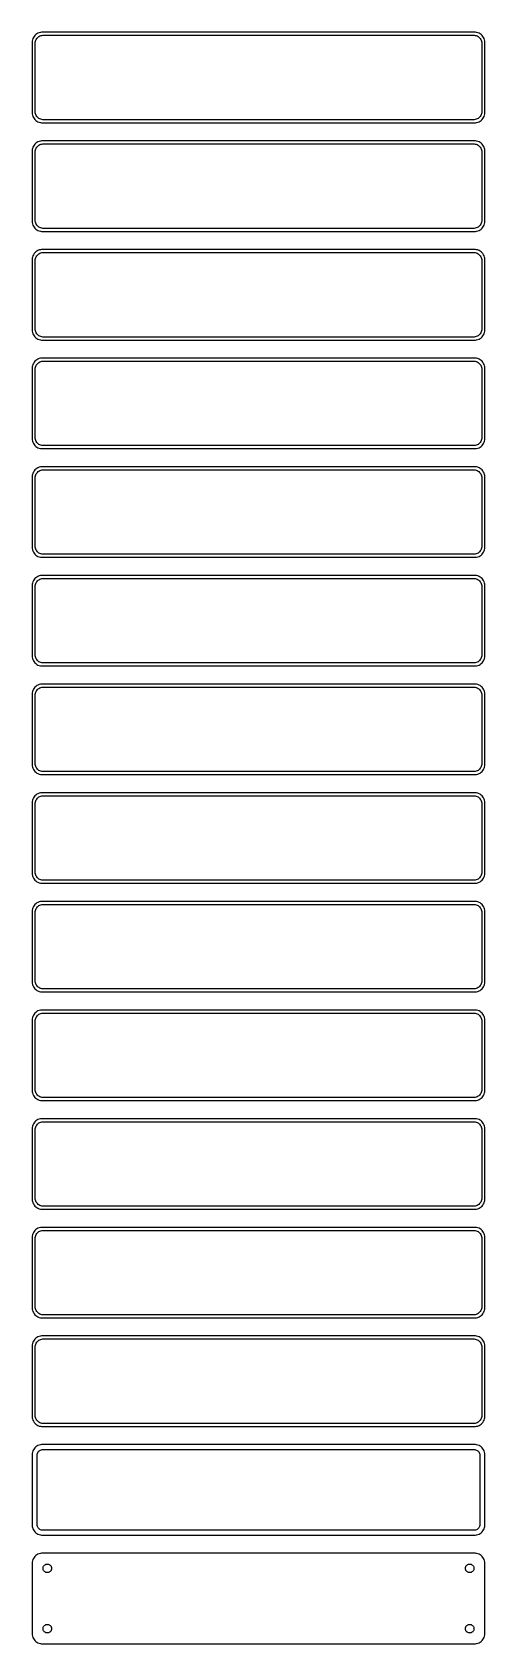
# Model space of a CAD drawing. Header units: metres. Extents: x -112 to 112, y 788 to 1588.
import ezdxf

# ---------------------------------------------------------------- set-up
doc = ezdxf.new("R2010")
doc.units = ezdxf.units.M

msp = doc.modelspace()

# ---------------------------------------------------------------- linework, layer by layer
for p, q in [((-111.545, 1586.44), (-111.882, 1585.91)), ((-111.145, 1586.92), (-111.545, 1586.44)), ((-110.687, 1587.35), (-111.145, 1586.92)), ((-110.179, 1587.72), (-110.687, 1587.35)), ((-109.629, 1588.02), (-110.179, 1587.72)), ((-109.916, 1585.74), (-109.55, 1586.08)), ((-109.045, 1588.26), (-109.629, 1588.02)), ((-109.55, 1586.08), (-109.143, 1586.38)), ((-109.143, 1586.38), (-108.703, 1586.62)), ((-108.437, 1588.41), (-109.045, 1588.26)), ((-108.703, 1586.62), (-108.236, 1586.8)), ((-107.814, 1588.49), (-108.437, 1588.41)), ((-108.236, 1586.8), (-107.75, 1586.93)), ((107.814, 1588.49), (-107.814, 1588.49)), ((-107.75, 1586.93), (-107.251, 1586.99)), ((-107.251, 1586.99), (107.251, 1586.99)), ((107.251, 1586.99), (107.75, 1586.93)), ((107.75, 1586.93), (108.236, 1586.8)), ((108.437, 1588.41), (107.814, 1588.49)), ((108.236, 1586.8), (108.703, 1586.62)), ((109.045, 1588.26), (108.437, 1588.41)), ((108.703, 1586.62), (109.143, 1586.38)), ((109.629, 1588.02), (109.045, 1588.26)), ((109.143, 1586.38), (109.55, 1586.08)), ((109.55, 1586.08), (109.916, 1585.74)), ((110.179, 1587.72), (109.629, 1588.02)), ((110.687, 1587.35), (110.179, 1587.72)), ((111.145, 1586.92), (110.687, 1587.35)), ((111.545, 1586.44), (111.145, 1586.92)), ((111.882, 1585.91), (111.545, 1586.44)), ((-112.461, 1584.13), (-112.5, 1583.5)), ((-112.5, 1583.5), (-112.5, 1548.5)), ((-112.343, 1584.74), (-112.461, 1584.13)), ((-112.149, 1585.34), (-112.343, 1584.74)), ((-111.882, 1585.91), (-112.149, 1585.34)), ((-111, 1583), (-110.968, 1583.5)), ((-111, 1549), (-111, 1583)), ((-110.968, 1583.5), (-110.874, 1583.99)), ((-110.874, 1583.99), (-110.719, 1584.47)), ((-110.719, 1584.47), (-110.505, 1584.93)), ((-110.505, 1584.93), (-110.236, 1585.35)), ((-110.236, 1585.35), (-109.916, 1585.74)), ((109.916, 1585.74), (110.236, 1585.35)), ((110.236, 1585.35), (110.505, 1584.93)), ((110.505, 1584.93), (110.719, 1584.47)), ((110.719, 1584.47), (110.874, 1583.99)), ((110.874, 1583.99), (110.968, 1583.5)), ((110.968, 1583.5), (111, 1583)), ((111, 1583), (111, 1549)), ((112.149, 1585.34), (111.882, 1585.91)), ((112.343, 1584.74), (112.149, 1585.34)), ((112.461, 1584.13), (112.343, 1584.74)), ((112.5, 1583.5), (112.461, 1584.13)), ((112.5, 1548.5), (112.5, 1583.5)), ((-112.5, 1548.5), (-112.461, 1547.87)), ((-112.461, 1547.87), (-112.343, 1547.26)), ((-112.343, 1547.26), (-112.149, 1546.66)), ((-112.149, 1546.66), (-111.882, 1546.09)), ((-111.882, 1546.09), (-111.545, 1545.56)), ((-110.968, 1548.5), (-111, 1549)), ((-110.874, 1548.01), (-110.968, 1548.5)), ((-110.719, 1547.53), (-110.874, 1548.01)), ((-110.505, 1547.07), (-110.719, 1547.53)), ((-110.236, 1546.65), (-110.505, 1547.07)), ((-109.916, 1546.26), (-110.236, 1546.65)), ((-109.55, 1545.92), (-109.916, 1546.26)), ((-109.143, 1545.62), (-109.55, 1545.92)), ((109.55, 1545.92), (109.143, 1545.62)), ((109.916, 1546.26), (109.55, 1545.92)), ((110.236, 1546.65), (109.916, 1546.26)), ((110.505, 1547.07), (110.236, 1546.65)), ((110.719, 1547.53), (110.505, 1547.07)), ((110.874, 1548.01), (110.719, 1547.53)), ((110.968, 1548.5), (110.874, 1548.01)), ((111, 1549), (110.968, 1548.5)), ((111.545, 1545.56), (111.882, 1546.09)), ((111.882, 1546.09), (112.149, 1546.66)), ((112.149, 1546.66), (112.343, 1547.26)), ((112.343, 1547.26), (112.461, 1547.87)), ((112.461, 1547.87), (112.5, 1548.5)), ((-111.545, 1545.56), (-111.145, 1545.08)), ((-111.145, 1545.08), (-110.687, 1544.65)), ((-110.687, 1544.65), (-110.179, 1544.28)), ((-110.179, 1544.28), (-109.629, 1543.98)), ((-109.629, 1543.98), (-109.045, 1543.74)), ((-108.703, 1545.38), (-109.143, 1545.62)), ((-109.045, 1543.74), (-108.437, 1543.59)), ((-108.236, 1545.2), (-108.703, 1545.38)), ((-108.437, 1543.59), (-107.814, 1543.51)), ((-107.75, 1545.07), (-108.236, 1545.2)), ((-107.814, 1543.51), (107.814, 1543.51)), ((-107.251, 1545.01), (-107.75, 1545.07)), ((107.251, 1545.01), (-107.251, 1545.01)), ((107.75, 1545.07), (107.251, 1545.01)), ((108.236, 1545.2), (107.75, 1545.07)), ((107.814, 1543.51), (108.437, 1543.59)), ((108.703, 1545.38), (108.236, 1545.2)), ((108.437, 1543.59), (109.045, 1543.74)), ((109.143, 1545.62), (108.703, 1545.38)), ((109.045, 1543.74), (109.629, 1543.98)), ((109.629, 1543.98), (110.179, 1544.28)), ((110.179, 1544.28), (110.687, 1544.65)), ((110.687, 1544.65), (111.145, 1545.08)), ((111.145, 1545.08), (111.545, 1545.56)), ((-112.461, 1530.13), (-112.5, 1529.5)), ((-112.343, 1530.74), (-112.461, 1530.13)), ((-112.149, 1531.34), (-112.343, 1530.74)), ((-111.882, 1531.91), (-112.149, 1531.34)), ((-111.545, 1532.44), (-111.882, 1531.91)), ((-111.145, 1532.92), (-111.545, 1532.44)), ((-110.687, 1533.35), (-111.145, 1532.92)), ((-110.968, 1529.5), (-110.874, 1529.99)), ((-110.874, 1529.99), (-110.719, 1530.47)), ((-110.719, 1530.47), (-110.505, 1530.93)), ((-110.179, 1533.72), (-110.687, 1533.35)), ((-110.505, 1530.93), (-110.236, 1531.35)), ((-110.236, 1531.35), (-109.916, 1531.74)), ((-109.629, 1534.02), (-110.179, 1533.72)), ((-109.916, 1531.74), (-109.55, 1532.08)), ((-109.045, 1534.26), (-109.629, 1534.02)), ((-109.55, 1532.08), (-109.143, 1532.38)), ((-109.143, 1532.38), (-108.703, 1532.62)), ((-108.437, 1534.41), (-109.045, 1534.26)), ((-108.703, 1532.62), (-108.236, 1532.8)), ((-107.814, 1534.49), (-108.437, 1534.41)), ((-108.236, 1532.8), (-107.75, 1532.93)), ((107.814, 1534.49), (-107.814, 1534.49)), ((-107.75, 1532.93), (-107.251, 1532.99)), ((-107.251, 1532.99), (107.251, 1532.99)), ((107.251, 1532.99), (107.75, 1532.93)), ((107.75, 1532.93), (108.236, 1532.8)), ((108.437, 1534.41), (107.814, 1534.49)), ((108.236, 1532.8), (108.703, 1532.62)), ((109.045, 1534.26), (108.437, 1534.41)), ((108.703, 1532.62), (109.143, 1532.38)), ((109.629, 1534.02), (109.045, 1534.26)), ((109.143, 1532.38), (109.55, 1532.08)), ((109.55, 1532.08), (109.916, 1531.74)), ((110.179, 1533.72), (109.629, 1534.02)), ((109.916, 1531.74), (110.236, 1531.35)), ((110.687, 1533.35), (110.179, 1533.72)), ((110.236, 1531.35), (110.505, 1530.93)), ((110.505, 1530.93), (110.719, 1530.47)), ((111.145, 1532.92), (110.687, 1533.35)), ((110.719, 1530.47), (110.874, 1529.99)), ((110.874, 1529.99), (110.968, 1529.5)), ((111.545, 1532.44), (111.145, 1532.92)), ((111.882, 1531.91), (111.545, 1532.44)), ((112.149, 1531.34), (111.882, 1531.91)), ((112.343, 1530.74), (112.149, 1531.34)), ((112.461, 1530.13), (112.343, 1530.74)), ((112.5, 1529.5), (112.461, 1530.13)), ((-112.5, 1529.5), (-112.5, 1494.5)), ((-111, 1529), (-110.968, 1529.5)), ((-111, 1495), (-111, 1529)), ((110.968, 1529.5), (111, 1529)), ((111, 1529), (111, 1495)), ((112.5, 1494.5), (112.5, 1529.5)), ((-112.5, 1494.5), (-112.461, 1493.87)), ((-112.461, 1493.87), (-112.343, 1493.26)), ((-112.343, 1493.26), (-112.149, 1492.66)), ((-112.149, 1492.66), (-111.882, 1492.09)), ((-111.882, 1492.09), (-111.545, 1491.56)), ((-111.545, 1491.56), (-111.145, 1491.08)), ((-111.145, 1491.08), (-110.687, 1490.65)), ((-110.968, 1494.5), (-111, 1495)), ((-110.874, 1494.01), (-110.968, 1494.5)), ((-110.719, 1493.53), (-110.874, 1494.01)), ((-110.505, 1493.07), (-110.719, 1493.53)), ((-110.687, 1490.65), (-110.179, 1490.28)), ((-110.236, 1492.65), (-110.505, 1493.07)), ((-109.916, 1492.26), (-110.236, 1492.65)), ((-110.179, 1490.28), (-109.629, 1489.98)), ((-109.55, 1491.92), (-109.916, 1492.26)), ((-109.629, 1489.98), (-109.045, 1489.74)), ((-109.143, 1491.62), (-109.55, 1491.92)), ((-108.703, 1491.38), (-109.143, 1491.62)), ((-108.236, 1491.2), (-108.703, 1491.38)), ((-107.75, 1491.07), (-108.236, 1491.2)), ((-107.251, 1491.01), (-107.75, 1491.07)), ((107.251, 1491.01), (-107.251, 1491.01)), ((107.75, 1491.07), (107.251, 1491.01)), ((108.236, 1491.2), (107.75, 1491.07)), ((108.703, 1491.38), (108.236, 1491.2)), ((109.143, 1491.62), (108.703, 1491.38)), ((109.045, 1489.74), (109.629, 1489.98)), ((109.55, 1491.92), (109.143, 1491.62)), ((109.916, 1492.26), (109.55, 1491.92)), ((109.629, 1489.98), (110.179, 1490.28)), ((110.236, 1492.65), (109.916, 1492.26)), ((110.179, 1490.28), (110.687, 1490.65)), ((110.505, 1493.07), (110.236, 1492.65)), ((110.719, 1493.53), (110.505, 1493.07)), ((110.687, 1490.65), (111.145, 1491.08)), ((110.874, 1494.01), (110.719, 1493.53)), ((110.968, 1494.5), (110.874, 1494.01)), ((111, 1495), (110.968, 1494.5)), ((111.145, 1491.08), (111.545, 1491.56)), ((111.545, 1491.56), (111.882, 1492.09)), ((111.882, 1492.09), (112.149, 1492.66)), ((112.149, 1492.66), (112.343, 1493.26)), ((112.343, 1493.26), (112.461, 1493.87)), ((112.461, 1493.87), (112.5, 1494.5)), ((-109.045, 1489.74), (-108.437, 1489.59)), ((-108.437, 1489.59), (-107.814, 1489.51)), ((-107.814, 1489.51), (107.814, 1489.51)), ((107.814, 1489.51), (108.437, 1489.59)), ((108.437, 1489.59), (109.045, 1489.74)), ((-112.461, 1476.13), (-112.5, 1475.5)), ((-112.5, 1475.5), (-112.5, 1440.5)), ((-112.343, 1476.74), (-112.461, 1476.13)), ((-112.149, 1477.34), (-112.343, 1476.74)), ((-111.882, 1477.91), (-112.149, 1477.34)), ((-111.545, 1478.44), (-111.882, 1477.91)), ((-111.145, 1478.92), (-111.545, 1478.44)), ((-110.687, 1479.35), (-111.145, 1478.92)), ((-111, 1475), (-110.968, 1475.5)), ((-111, 1441), (-111, 1475)), ((-110.968, 1475.5), (-110.874, 1475.99)), ((-110.874, 1475.99), (-110.719, 1476.47)), ((-110.719, 1476.47), (-110.505, 1476.93)), ((-110.179, 1479.72), (-110.687, 1479.35)), ((-110.505, 1476.93), (-110.236, 1477.35)), ((-110.236, 1477.35), (-109.916, 1477.74)), ((-109.629, 1480.02), (-110.179, 1479.72)), ((-109.916, 1477.74), (-109.55, 1478.08)), ((-109.045, 1480.26), (-109.629, 1480.02)), ((-109.55, 1478.08), (-109.143, 1478.38)), ((-109.143, 1478.38), (-108.703, 1478.62)), ((-108.437, 1480.41), (-109.045, 1480.26)), ((-108.703, 1478.62), (-108.236, 1478.8)), ((-107.814, 1480.49), (-108.437, 1480.41)), ((-108.236, 1478.8), (-107.75, 1478.93)), ((107.814, 1480.49), (-107.814, 1480.49)), ((-107.75, 1478.93), (-107.251, 1478.99)), ((-107.251, 1478.99), (107.251, 1478.99)), ((107.251, 1478.99), (107.75, 1478.93)), ((107.75, 1478.93), (108.236, 1478.8)), ((108.437, 1480.41), (107.814, 1480.49)), ((108.236, 1478.8), (108.703, 1478.62)), ((109.045, 1480.26), (108.437, 1480.41)), ((108.703, 1478.62), (109.143, 1478.38)), ((109.629, 1480.02), (109.045, 1480.26)), ((109.143, 1478.38), (109.55, 1478.08)), ((109.55, 1478.08), (109.916, 1477.74)), ((110.179, 1479.72), (109.629, 1480.02)), ((109.916, 1477.74), (110.236, 1477.35)), ((110.687, 1479.35), (110.179, 1479.72)), ((110.236, 1477.35), (110.505, 1476.93)), ((110.505, 1476.93), (110.719, 1476.47)), ((111.145, 1478.92), (110.687, 1479.35)), ((110.719, 1476.47), (110.874, 1475.99)), ((110.874, 1475.99), (110.968, 1475.5)), ((110.968, 1475.5), (111, 1475)), ((111, 1475), (111, 1441)), ((111.545, 1478.44), (111.145, 1478.92)), ((111.882, 1477.91), (111.545, 1478.44)), ((112.149, 1477.34), (111.882, 1477.91)), ((112.343, 1476.74), (112.149, 1477.34)), ((112.461, 1476.13), (112.343, 1476.74)), ((112.5, 1475.5), (112.461, 1476.13)), ((112.5, 1440.5), (112.5, 1475.5)), ((-112.5, 1440.5), (-112.461, 1439.87)), ((-112.461, 1439.87), (-112.343, 1439.26)), ((-112.343, 1439.26), (-112.149, 1438.66)), ((-112.149, 1438.66), (-111.882, 1438.09)), ((-111.882, 1438.09), (-111.545, 1437.56)), ((-111.545, 1437.56), (-111.145, 1437.08)), ((-111.145, 1437.08), (-110.687, 1436.65)), ((-110.968, 1440.5), (-111, 1441)), ((-110.874, 1440.01), (-110.968, 1440.5)), ((-110.719, 1439.53), (-110.874, 1440.01)), ((-110.505, 1439.07), (-110.719, 1439.53)), ((-110.687, 1436.65), (-110.179, 1436.28)), ((-110.236, 1438.65), (-110.505, 1439.07)), ((-109.916, 1438.26), (-110.236, 1438.65)), ((-110.179, 1436.28), (-109.629, 1435.98)), ((-109.55, 1437.92), (-109.916, 1438.26)), ((-109.629, 1435.98), (-109.045, 1435.74)), ((-109.143, 1437.62), (-109.55, 1437.92)), ((-108.703, 1437.38), (-109.143, 1437.62)), ((-109.045, 1435.74), (-108.437, 1435.59)), ((-108.236, 1437.2), (-108.703, 1437.38)), ((-108.437, 1435.59), (-107.814, 1435.51)), ((-107.75, 1437.07), (-108.236, 1437.2)), ((-107.814, 1435.51), (107.814, 1435.51)), ((-107.251, 1437.01), (-107.75, 1437.07)), ((107.251, 1437.01), (-107.251, 1437.01)), ((107.75, 1437.07), (107.251, 1437.01)), ((108.236, 1437.2), (107.75, 1437.07)), ((107.814, 1435.51), (108.437, 1435.59)), ((108.703, 1437.38), (108.236, 1437.2)), ((108.437, 1435.59), (109.045, 1435.74)), ((109.143, 1437.62), (108.703, 1437.38)), ((109.045, 1435.74), (109.629, 1435.98)), ((109.55, 1437.92), (109.143, 1437.62)), ((109.916, 1438.26), (109.55, 1437.92)), ((109.629, 1435.98), (110.179, 1436.28)), ((110.236, 1438.65), (109.916, 1438.26)), ((110.179, 1436.28), (110.687, 1436.65)), ((110.505, 1439.07), (110.236, 1438.65)), ((110.719, 1439.53), (110.505, 1439.07)), ((110.687, 1436.65), (111.145, 1437.08)), ((110.874, 1440.01), (110.719, 1439.53)), ((110.968, 1440.5), (110.874, 1440.01)), ((111, 1441), (110.968, 1440.5)), ((111.145, 1437.08), (111.545, 1437.56)), ((111.545, 1437.56), (111.882, 1438.09)), ((111.882, 1438.09), (112.149, 1438.66)), ((112.149, 1438.66), (112.343, 1439.26)), ((112.343, 1439.26), (112.461, 1439.87)), ((112.461, 1439.87), (112.5, 1440.5)), ((-109.629, 1426.02), (-110.179, 1425.72)), ((-109.045, 1426.26), (-109.629, 1426.02)), ((-108.437, 1426.41), (-109.045, 1426.26)), ((-107.814, 1426.49), (-108.437, 1426.41)), ((107.814, 1426.49), (-107.814, 1426.49)), ((108.437, 1426.41), (107.814, 1426.49)), ((109.045, 1426.26), (108.437, 1426.41)), ((109.629, 1426.02), (109.045, 1426.26)), ((110.179, 1425.72), (109.629, 1426.02)), ((-112.461, 1422.13), (-112.5, 1421.5)), ((-112.5, 1421.5), (-112.5, 1386.5)), ((-112.343, 1422.74), (-112.461, 1422.13)), ((-112.149, 1423.34), (-112.343, 1422.74)), ((-111.882, 1423.91), (-112.149, 1423.34)), ((-111.545, 1424.44), (-111.882, 1423.91)), ((-111.145, 1424.92), (-111.545, 1424.44)), ((-110.687, 1425.35), (-111.145, 1424.92)), ((-111, 1421), (-110.968, 1421.5)), ((-111, 1387), (-111, 1421)), ((-110.968, 1421.5), (-110.874, 1421.99)), ((-110.874, 1421.99), (-110.719, 1422.47)), ((-110.719, 1422.47), (-110.505, 1422.93)), ((-110.179, 1425.72), (-110.687, 1425.35)), ((-110.505, 1422.93), (-110.236, 1423.35)), ((-110.236, 1423.35), (-109.916, 1423.74)), ((-109.916, 1423.74), (-109.55, 1424.08)), ((-109.55, 1424.08), (-109.143, 1424.38)), ((-109.143, 1424.38), (-108.703, 1424.62)), ((-108.703, 1424.62), (-108.236, 1424.8)), ((-108.236, 1424.8), (-107.75, 1424.93)), ((-107.75, 1424.93), (-107.251, 1424.99)), ((-107.251, 1424.99), (107.251, 1424.99)), ((107.251, 1424.99), (107.75, 1424.93)), ((107.75, 1424.93), (108.236, 1424.8)), ((108.236, 1424.8), (108.703, 1424.62)), ((108.703, 1424.62), (109.143, 1424.38)), ((109.143, 1424.38), (109.55, 1424.08)), ((109.55, 1424.08), (109.916, 1423.74)), ((109.916, 1423.74), (110.236, 1423.35)), ((110.687, 1425.35), (110.179, 1425.72)), ((110.236, 1423.35), (110.505, 1422.93)), ((110.505, 1422.93), (110.719, 1422.47)), ((111.145, 1424.92), (110.687, 1425.35)), ((110.719, 1422.47), (110.874, 1421.99)), ((110.874, 1421.99), (110.968, 1421.5)), ((110.968, 1421.5), (111, 1421)), ((111, 1421), (111, 1387)), ((111.545, 1424.44), (111.145, 1424.92)), ((111.882, 1423.91), (111.545, 1424.44)), ((112.149, 1423.34), (111.882, 1423.91)), ((112.343, 1422.74), (112.149, 1423.34)), ((112.461, 1422.13), (112.343, 1422.74)), ((112.5, 1421.5), (112.461, 1422.13)), ((112.5, 1386.5), (112.5, 1421.5)), ((-112.5, 1386.5), (-112.461, 1385.87)), ((-112.461, 1385.87), (-112.343, 1385.26)), ((-110.968, 1386.5), (-111, 1387)), ((-110.874, 1386.01), (-110.968, 1386.5)), ((-110.719, 1385.53), (-110.874, 1386.01)), ((110.874, 1386.01), (110.719, 1385.53)), ((110.968, 1386.5), (110.874, 1386.01)), ((111, 1387), (110.968, 1386.5)), ((112.343, 1385.26), (112.461, 1385.87)), ((112.461, 1385.87), (112.5, 1386.5)), ((-112.343, 1385.26), (-112.149, 1384.66)), ((-112.149, 1384.66), (-111.882, 1384.09)), ((-111.882, 1384.09), (-111.545, 1383.56)), ((-111.545, 1383.56), (-111.145, 1383.08)), ((-111.145, 1383.08), (-110.687, 1382.65)), ((-110.505, 1385.07), (-110.719, 1385.53)), ((-110.687, 1382.65), (-110.179, 1382.28)), ((-110.236, 1384.65), (-110.505, 1385.07)), ((-109.916, 1384.26), (-110.236, 1384.65)), ((-110.179, 1382.28), (-109.629, 1381.98)), ((-109.55, 1383.92), (-109.916, 1384.26)), ((-109.629, 1381.98), (-109.045, 1381.74)), ((-109.143, 1383.62), (-109.55, 1383.92)), ((-108.703, 1383.38), (-109.143, 1383.62)), ((-109.045, 1381.74), (-108.437, 1381.59)), ((-108.236, 1383.2), (-108.703, 1383.38)), ((-108.437, 1381.59), (-107.814, 1381.51)), ((-107.75, 1383.07), (-108.236, 1383.2)), ((-107.814, 1381.51), (107.814, 1381.51)), ((-107.251, 1383.01), (-107.75, 1383.07)), ((107.251, 1383.01), (-107.251, 1383.01)), ((107.75, 1383.07), (107.251, 1383.01)), ((108.236, 1383.2), (107.75, 1383.07)), ((107.814, 1381.51), (108.437, 1381.59)), ((108.703, 1383.38), (108.236, 1383.2)), ((108.437, 1381.59), (109.045, 1381.74)), ((109.143, 1383.62), (108.703, 1383.38)), ((109.045, 1381.74), (109.629, 1381.98)), ((109.55, 1383.92), (109.143, 1383.62)), ((109.916, 1384.26), (109.55, 1383.92)), ((109.629, 1381.98), (110.179, 1382.28)), ((110.236, 1384.65), (109.916, 1384.26)), ((110.179, 1382.28), (110.687, 1382.65)), ((110.505, 1385.07), (110.236, 1384.65)), ((110.719, 1385.53), (110.505, 1385.07)), ((110.687, 1382.65), (111.145, 1383.08)), ((111.145, 1383.08), (111.545, 1383.56)), ((111.545, 1383.56), (111.882, 1384.09)), ((111.882, 1384.09), (112.149, 1384.66)), ((112.149, 1384.66), (112.343, 1385.26)), ((-111.882, 1369.91), (-112.149, 1369.34)), ((-111.545, 1370.44), (-111.882, 1369.91)), ((-111.145, 1370.92), (-111.545, 1370.44)), ((-110.687, 1371.35), (-111.145, 1370.92)), ((-110.179, 1371.72), (-110.687, 1371.35)), ((-110.236, 1369.35), (-109.916, 1369.74)), ((-109.629, 1372.02), (-110.179, 1371.72)), ((-109.916, 1369.74), (-109.55, 1370.08)), ((-109.045, 1372.26), (-109.629, 1372.02)), ((-109.55, 1370.08), (-109.143, 1370.38)), ((-109.143, 1370.38), (-108.703, 1370.62)), ((-108.437, 1372.41), (-109.045, 1372.26)), ((-108.703, 1370.62), (-108.236, 1370.8)), ((-107.814, 1372.49), (-108.437, 1372.41)), ((-108.236, 1370.8), (-107.75, 1370.93)), ((107.814, 1372.49), (-107.814, 1372.49)), ((-107.75, 1370.93), (-107.251, 1370.99)), ((-107.251, 1370.99), (107.251, 1370.99)), ((107.251, 1370.99), (107.75, 1370.93)), ((107.75, 1370.93), (108.236, 1370.8)), ((108.437, 1372.41), (107.814, 1372.49)), ((108.236, 1370.8), (108.703, 1370.62)), ((109.045, 1372.26), (108.437, 1372.41)), ((108.703, 1370.62), (109.143, 1370.38)), ((109.629, 1372.02), (109.045, 1372.26)), ((109.143, 1370.38), (109.55, 1370.08)), ((109.55, 1370.08), (109.916, 1369.74)), ((110.179, 1371.72), (109.629, 1372.02)), ((109.916, 1369.74), (110.236, 1369.35)), ((110.687, 1371.35), (110.179, 1371.72)), ((111.145, 1370.92), (110.687, 1371.35)), ((111.545, 1370.44), (111.145, 1370.92)), ((111.882, 1369.91), (111.545, 1370.44)), ((112.149, 1369.34), (111.882, 1369.91)), ((-112.461, 1368.13), (-112.5, 1367.5)), ((-112.5, 1367.5), (-112.5, 1332.5)), ((-112.343, 1368.74), (-112.461, 1368.13)), ((-112.149, 1369.34), (-112.343, 1368.74)), ((-111, 1367), (-110.968, 1367.5)), ((-111, 1333), (-111, 1367)), ((-110.968, 1367.5), (-110.874, 1367.99)), ((-110.874, 1367.99), (-110.719, 1368.47)), ((-110.719, 1368.47), (-110.505, 1368.93)), ((-110.505, 1368.93), (-110.236, 1369.35)), ((110.236, 1369.35), (110.505, 1368.93)), ((110.505, 1368.93), (110.719, 1368.47)), ((110.719, 1368.47), (110.874, 1367.99)), ((110.874, 1367.99), (110.968, 1367.5)), ((110.968, 1367.5), (111, 1367)), ((111, 1367), (111, 1333)), ((112.343, 1368.74), (112.149, 1369.34)), ((112.461, 1368.13), (112.343, 1368.74)), ((112.5, 1367.5), (112.461, 1368.13)), ((112.5, 1332.5), (112.5, 1367.5)), ((-112.5, 1332.5), (-112.461, 1331.87)), ((-112.461, 1331.87), (-112.343, 1331.26)), ((-112.343, 1331.26), (-112.149, 1330.66)), ((-112.149, 1330.66), (-111.882, 1330.09)), ((-111.882, 1330.09), (-111.545, 1329.56)), ((-110.968, 1332.5), (-111, 1333)), ((-110.874, 1332.01), (-110.968, 1332.5)), ((-110.719, 1331.53), (-110.874, 1332.01)), ((-110.505, 1331.07), (-110.719, 1331.53)), ((-110.236, 1330.65), (-110.505, 1331.07)), ((-109.916, 1330.26), (-110.236, 1330.65)), ((-109.55, 1329.92), (-109.916, 1330.26)), ((-109.143, 1329.62), (-109.55, 1329.92)), ((109.55, 1329.92), (109.143, 1329.62)), ((109.916, 1330.26), (109.55, 1329.92)), ((110.236, 1330.65), (109.916, 1330.26)), ((110.505, 1331.07), (110.236, 1330.65)), ((110.719, 1331.53), (110.505, 1331.07)), ((110.874, 1332.01), (110.719, 1331.53)), ((110.968, 1332.5), (110.874, 1332.01)), ((111, 1333), (110.968, 1332.5)), ((111.545, 1329.56), (111.882, 1330.09)), ((111.882, 1330.09), (112.149, 1330.66)), ((112.149, 1330.66), (112.343, 1331.26)), ((112.343, 1331.26), (112.461, 1331.87)), ((112.461, 1331.87), (112.5, 1332.5)), ((-111.545, 1329.56), (-111.145, 1329.08)), ((-111.145, 1329.08), (-110.687, 1328.65)), ((-110.687, 1328.65), (-110.179, 1328.28)), ((-110.179, 1328.28), (-109.629, 1327.98)), ((-109.629, 1327.98), (-109.045, 1327.74)), ((-108.703, 1329.38), (-109.143, 1329.62)), ((-109.045, 1327.74), (-108.437, 1327.59)), ((-108.236, 1329.2), (-108.703, 1329.38)), ((-108.437, 1327.59), (-107.814, 1327.51)), ((-107.75, 1329.07), (-108.236, 1329.2)), ((-107.814, 1327.51), (107.814, 1327.51)), ((-107.251, 1329.01), (-107.75, 1329.07)), ((107.251, 1329.01), (-107.251, 1329.01)), ((107.75, 1329.07), (107.251, 1329.01)), ((108.236, 1329.2), (107.75, 1329.07)), ((107.814, 1327.51), (108.437, 1327.59)), ((108.703, 1329.38), (108.236, 1329.2)), ((108.437, 1327.59), (109.045, 1327.74)), ((109.143, 1329.62), (108.703, 1329.38)), ((109.045, 1327.74), (109.629, 1327.98)), ((109.629, 1327.98), (110.179, 1328.28)), ((110.179, 1328.28), (110.687, 1328.65)), ((110.687, 1328.65), (111.145, 1329.08)), ((111.145, 1329.08), (111.545, 1329.56)), ((-112.461, 1314.13), (-112.5, 1313.5)), ((-112.343, 1314.74), (-112.461, 1314.13)), ((-112.149, 1315.34), (-112.343, 1314.74)), ((-111.882, 1315.91), (-112.149, 1315.34)), ((-111.545, 1316.44), (-111.882, 1315.91)), ((-111.145, 1316.92), (-111.545, 1316.44)), ((-110.687, 1317.35), (-111.145, 1316.92)), ((-110.968, 1313.5), (-110.874, 1313.99)), ((-110.874, 1313.99), (-110.719, 1314.47)), ((-110.719, 1314.47), (-110.505, 1314.93)), ((-110.179, 1317.72), (-110.687, 1317.35)), ((-110.505, 1314.93), (-110.236, 1315.35)), ((-110.236, 1315.35), (-109.916, 1315.74)), ((-109.629, 1318.02), (-110.179, 1317.72)), ((-109.916, 1315.74), (-109.55, 1316.08)), ((-109.045, 1318.26), (-109.629, 1318.02)), ((-109.55, 1316.08), (-109.143, 1316.38)), ((-109.143, 1316.38), (-108.703, 1316.62)), ((-108.437, 1318.41), (-109.045, 1318.26)), ((-108.703, 1316.62), (-108.236, 1316.8)), ((-107.814, 1318.49), (-108.437, 1318.41)), ((-108.236, 1316.8), (-107.75, 1316.93)), ((107.814, 1318.49), (-107.814, 1318.49)), ((-107.75, 1316.93), (-107.251, 1316.99)), ((-107.251, 1316.99), (107.251, 1316.99)), ((107.251, 1316.99), (107.75, 1316.93)), ((107.75, 1316.93), (108.236, 1316.8)), ((108.437, 1318.41), (107.814, 1318.49)), ((108.236, 1316.8), (108.703, 1316.62)), ((109.045, 1318.26), (108.437, 1318.41)), ((108.703, 1316.62), (109.143, 1316.38)), ((109.629, 1318.02), (109.045, 1318.26)), ((109.143, 1316.38), (109.55, 1316.08)), ((109.55, 1316.08), (109.916, 1315.74)), ((110.179, 1317.72), (109.629, 1318.02)), ((109.916, 1315.74), (110.236, 1315.35)), ((110.687, 1317.35), (110.179, 1317.72)), ((110.236, 1315.35), (110.505, 1314.93)), ((110.505, 1314.93), (110.719, 1314.47)), ((111.145, 1316.92), (110.687, 1317.35)), ((110.719, 1314.47), (110.874, 1313.99)), ((110.874, 1313.99), (110.968, 1313.5)), ((111.545, 1316.44), (111.145, 1316.92)), ((111.882, 1315.91), (111.545, 1316.44)), ((112.149, 1315.34), (111.882, 1315.91)), ((112.343, 1314.74), (112.149, 1315.34)), ((112.461, 1314.13), (112.343, 1314.74)), ((112.5, 1313.5), (112.461, 1314.13)), ((-112.5, 1313.5), (-112.5, 1278.5)), ((-111, 1313), (-110.968, 1313.5)), ((-111, 1279), (-111, 1313)), ((110.968, 1313.5), (111, 1313)), ((111, 1313), (111, 1279)), ((112.5, 1278.5), (112.5, 1313.5)), ((-112.5, 1278.5), (-112.461, 1277.87)), ((-112.461, 1277.87), (-112.343, 1277.26)), ((-112.343, 1277.26), (-112.149, 1276.66)), ((-112.149, 1276.66), (-111.882, 1276.09)), ((-111.882, 1276.09), (-111.545, 1275.56)), ((-111.545, 1275.56), (-111.145, 1275.08)), ((-111.145, 1275.08), (-110.687, 1274.65)), ((-110.968, 1278.5), (-111, 1279)), ((-110.874, 1278.01), (-110.968, 1278.5)), ((-110.719, 1277.53), (-110.874, 1278.01)), ((-110.505, 1277.07), (-110.719, 1277.53)), ((-110.687, 1274.65), (-110.179, 1274.28)), ((-110.236, 1276.65), (-110.505, 1277.07)), ((-109.916, 1276.26), (-110.236, 1276.65)), ((-110.179, 1274.28), (-109.629, 1273.98)), ((-109.55, 1275.92), (-109.916, 1276.26)), ((-109.629, 1273.98), (-109.045, 1273.74)), ((-109.143, 1275.62), (-109.55, 1275.92)), ((-108.703, 1275.38), (-109.143, 1275.62)), ((-109.045, 1273.74), (-108.437, 1273.59)), ((-108.236, 1275.2), (-108.703, 1275.38)), ((-108.437, 1273.59), (-107.814, 1273.51)), ((-107.75, 1275.07), (-108.236, 1275.2)), ((-107.251, 1275.01), (-107.75, 1275.07)), ((107.251, 1275.01), (-107.251, 1275.01)), ((107.75, 1275.07), (107.251, 1275.01)), ((108.236, 1275.2), (107.75, 1275.07)), ((107.814, 1273.51), (108.437, 1273.59)), ((108.703, 1275.38), (108.236, 1275.2)), ((108.437, 1273.59), (109.045, 1273.74)), ((109.143, 1275.62), (108.703, 1275.38)), ((109.045, 1273.74), (109.629, 1273.98)), ((109.55, 1275.92), (109.143, 1275.62)), ((109.916, 1276.26), (109.55, 1275.92)), ((109.629, 1273.98), (110.179, 1274.28)), ((110.236, 1276.65), (109.916, 1276.26)), ((110.179, 1274.28), (110.687, 1274.65)), ((110.505, 1277.07), (110.236, 1276.65)), ((110.719, 1277.53), (110.505, 1277.07)), ((110.687, 1274.65), (111.145, 1275.08)), ((110.874, 1278.01), (110.719, 1277.53)), ((110.968, 1278.5), (110.874, 1278.01)), ((111, 1279), (110.968, 1278.5)), ((111.145, 1275.08), (111.545, 1275.56)), ((111.545, 1275.56), (111.882, 1276.09)), ((111.882, 1276.09), (112.149, 1276.66)), ((112.149, 1276.66), (112.343, 1277.26)), ((112.343, 1277.26), (112.461, 1277.87)), ((112.461, 1277.87), (112.5, 1278.5)), ((-107.814, 1273.51), (107.814, 1273.51)), ((-112.461, 1260.13), (-112.5, 1259.5)), ((-112.5, 1259.5), (-112.5, 1224.5)), ((-112.343, 1260.74), (-112.461, 1260.13)), ((-112.149, 1261.34), (-112.343, 1260.74)), ((-111.882, 1261.91), (-112.149, 1261.34)), ((-111.545, 1262.44), (-111.882, 1261.91)), ((-111.145, 1262.92), (-111.545, 1262.44)), ((-110.687, 1263.35), (-111.145, 1262.92)), ((-111, 1259), (-110.968, 1259.5)), ((-111, 1225), (-111, 1259)), ((-110.968, 1259.5), (-110.874, 1259.99)), ((-110.874, 1259.99), (-110.719, 1260.47)), ((-110.719, 1260.47), (-110.505, 1260.93)), ((-110.179, 1263.72), (-110.687, 1263.35)), ((-110.505, 1260.93), (-110.236, 1261.35)), ((-110.236, 1261.35), (-109.916, 1261.74)), ((-109.629, 1264.02), (-110.179, 1263.72)), ((-109.916, 1261.74), (-109.55, 1262.08)), ((-109.045, 1264.26), (-109.629, 1264.02)), ((-109.55, 1262.08), (-109.143, 1262.38)), ((-109.143, 1262.38), (-108.703, 1262.62)), ((-108.437, 1264.41), (-109.045, 1264.26)), ((-108.703, 1262.62), (-108.236, 1262.8)), ((-107.814, 1264.49), (-108.437, 1264.41)), ((-108.236, 1262.8), (-107.75, 1262.93)), ((107.814, 1264.49), (-107.814, 1264.49)), ((-107.75, 1262.93), (-107.251, 1262.99)), ((-107.251, 1262.99), (107.251, 1262.99)), ((107.251, 1262.99), (107.75, 1262.93)), ((107.75, 1262.93), (108.236, 1262.8)), ((108.437, 1264.41), (107.814, 1264.49)), ((108.236, 1262.8), (108.703, 1262.62)), ((109.045, 1264.26), (108.437, 1264.41)), ((108.703, 1262.62), (109.143, 1262.38)), ((109.629, 1264.02), (109.045, 1264.26)), ((109.143, 1262.38), (109.55, 1262.08)), ((109.55, 1262.08), (109.916, 1261.74)), ((110.179, 1263.72), (109.629, 1264.02)), ((109.916, 1261.74), (110.236, 1261.35)), ((110.687, 1263.35), (110.179, 1263.72)), ((110.236, 1261.35), (110.505, 1260.93)), ((110.505, 1260.93), (110.719, 1260.47)), ((111.145, 1262.92), (110.687, 1263.35)), ((110.719, 1260.47), (110.874, 1259.99)), ((110.874, 1259.99), (110.968, 1259.5)), ((110.968, 1259.5), (111, 1259)), ((111, 1259), (111, 1225)), ((111.545, 1262.44), (111.145, 1262.92)), ((111.882, 1261.91), (111.545, 1262.44)), ((112.149, 1261.34), (111.882, 1261.91)), ((112.343, 1260.74), (112.149, 1261.34)), ((112.461, 1260.13), (112.343, 1260.74)), ((112.5, 1259.5), (112.461, 1260.13)), ((112.5, 1224.5), (112.5, 1259.5)), ((-112.5, 1224.5), (-112.461, 1223.87)), ((-112.461, 1223.87), (-112.343, 1223.26)), ((-112.343, 1223.26), (-112.149, 1222.66)), ((-112.149, 1222.66), (-111.882, 1222.09)), ((-111.882, 1222.09), (-111.545, 1221.56)), ((-111.545, 1221.56), (-111.145, 1221.08)), ((-111.145, 1221.08), (-110.687, 1220.65)), ((-110.968, 1224.5), (-111, 1225)), ((-110.874, 1224.01), (-110.968, 1224.5)), ((-110.719, 1223.53), (-110.874, 1224.01)), ((-110.505, 1223.07), (-110.719, 1223.53)), ((-110.687, 1220.65), (-110.179, 1220.28)), ((-110.236, 1222.65), (-110.505, 1223.07)), ((-109.916, 1222.26), (-110.236, 1222.65)), ((-110.179, 1220.28), (-109.629, 1219.98)), ((-109.55, 1221.92), (-109.916, 1222.26)), ((-109.629, 1219.98), (-109.045, 1219.74)), ((-109.143, 1221.62), (-109.55, 1221.92)), ((-108.703, 1221.38), (-109.143, 1221.62)), ((-109.045, 1219.74), (-108.437, 1219.59)), ((-108.236, 1221.2), (-108.703, 1221.38)), ((-108.437, 1219.59), (-107.814, 1219.51)), ((-107.75, 1221.07), (-108.236, 1221.2)), ((-107.814, 1219.51), (107.814, 1219.51)), ((-107.251, 1221.01), (-107.75, 1221.07)), ((107.251, 1221.01), (-107.251, 1221.01)), ((107.75, 1221.07), (107.251, 1221.01)), ((108.236, 1221.2), (107.75, 1221.07)), ((107.814, 1219.51), (108.437, 1219.59)), ((108.703, 1221.38), (108.236, 1221.2)), ((108.437, 1219.59), (109.045, 1219.74)), ((109.143, 1221.62), (108.703, 1221.38)), ((109.045, 1219.74), (109.629, 1219.98)), ((109.55, 1221.92), (109.143, 1221.62)), ((109.916, 1222.26), (109.55, 1221.92)), ((109.629, 1219.98), (110.179, 1220.28)), ((110.236, 1222.65), (109.916, 1222.26)), ((110.179, 1220.28), (110.687, 1220.65)), ((110.505, 1223.07), (110.236, 1222.65)), ((110.719, 1223.53), (110.505, 1223.07)), ((110.687, 1220.65), (111.145, 1221.08)), ((110.874, 1224.01), (110.719, 1223.53)), ((110.968, 1224.5), (110.874, 1224.01)), ((111, 1225), (110.968, 1224.5)), ((111.145, 1221.08), (111.545, 1221.56)), ((111.545, 1221.56), (111.882, 1222.09)), ((111.882, 1222.09), (112.149, 1222.66)), ((112.149, 1222.66), (112.343, 1223.26)), ((112.343, 1223.26), (112.461, 1223.87)), ((112.461, 1223.87), (112.5, 1224.5)), ((-110.179, 1209.72), (-110.687, 1209.35)), ((-109.629, 1210.02), (-110.179, 1209.72)), ((-109.045, 1210.26), (-109.629, 1210.02)), ((-108.437, 1210.41), (-109.045, 1210.26)), ((-107.814, 1210.49), (-108.437, 1210.41)), ((107.814, 1210.49), (-107.814, 1210.49)), ((108.437, 1210.41), (107.814, 1210.49)), ((109.045, 1210.26), (108.437, 1210.41)), ((109.629, 1210.02), (109.045, 1210.26)), ((110.179, 1209.72), (109.629, 1210.02)), ((110.687, 1209.35), (110.179, 1209.72)), ((-112.461, 1206.13), (-112.5, 1205.5)), ((-112.5, 1205.5), (-112.5, 1170.5)), ((-112.343, 1206.74), (-112.461, 1206.13)), ((-112.149, 1207.34), (-112.343, 1206.74)), ((-111.882, 1207.91), (-112.149, 1207.34)), ((-111.545, 1208.44), (-111.882, 1207.91)), ((-111.145, 1208.92), (-111.545, 1208.44)), ((-110.687, 1209.35), (-111.145, 1208.92)), ((-111, 1205), (-110.968, 1205.5)), ((-111, 1171), (-111, 1205)), ((-110.968, 1205.5), (-110.874, 1205.99)), ((-110.874, 1205.99), (-110.719, 1206.47)), ((-110.719, 1206.47), (-110.505, 1206.93)), ((-110.505, 1206.93), (-110.236, 1207.35)), ((-110.236, 1207.35), (-109.916, 1207.74)), ((-109.916, 1207.74), (-109.55, 1208.08)), ((-109.55, 1208.08), (-109.143, 1208.38)), ((-109.143, 1208.38), (-108.703, 1208.62)), ((-108.703, 1208.62), (-108.236, 1208.8)), ((-108.236, 1208.8), (-107.75, 1208.93)), ((-107.75, 1208.93), (-107.251, 1208.99)), ((-107.251, 1208.99), (107.251, 1208.99)), ((107.251, 1208.99), (107.75, 1208.93)), ((107.75, 1208.93), (108.236, 1208.8)), ((108.236, 1208.8), (108.703, 1208.62)), ((108.703, 1208.62), (109.143, 1208.38)), ((109.143, 1208.38), (109.55, 1208.08)), ((109.55, 1208.08), (109.916, 1207.74)), ((109.916, 1207.74), (110.236, 1207.35)), ((110.236, 1207.35), (110.505, 1206.93)), ((110.505, 1206.93), (110.719, 1206.47)), ((111.145, 1208.92), (110.687, 1209.35)), ((110.719, 1206.47), (110.874, 1205.99)), ((110.874, 1205.99), (110.968, 1205.5)), ((110.968, 1205.5), (111, 1205)), ((111, 1205), (111, 1171)), ((111.545, 1208.44), (111.145, 1208.92)), ((111.882, 1207.91), (111.545, 1208.44)), ((112.149, 1207.34), (111.882, 1207.91)), ((112.343, 1206.74), (112.149, 1207.34)), ((112.461, 1206.13), (112.343, 1206.74)), ((112.5, 1205.5), (112.461, 1206.13)), ((112.5, 1170.5), (112.5, 1205.5)), ((-112.5, 1170.5), (-112.461, 1169.87)), ((-112.461, 1169.87), (-112.343, 1169.26)), ((-110.968, 1170.5), (-111, 1171)), ((-110.874, 1170.01), (-110.968, 1170.5)), ((-110.719, 1169.53), (-110.874, 1170.01)), ((-110.505, 1169.07), (-110.719, 1169.53)), ((110.719, 1169.53), (110.505, 1169.07)), ((110.874, 1170.01), (110.719, 1169.53)), ((110.968, 1170.5), (110.874, 1170.01)), ((111, 1171), (110.968, 1170.5)), ((112.343, 1169.26), (112.461, 1169.87)), ((112.461, 1169.87), (112.5, 1170.5)), ((-112.343, 1169.26), (-112.149, 1168.66)), ((-112.149, 1168.66), (-111.882, 1168.09)), ((-111.882, 1168.09), (-111.545, 1167.56)), ((-111.545, 1167.56), (-111.145, 1167.08)), ((-111.145, 1167.08), (-110.687, 1166.65)), ((-110.687, 1166.65), (-110.179, 1166.28)), ((-110.236, 1168.65), (-110.505, 1169.07)), ((-109.916, 1168.26), (-110.236, 1168.65)), ((-110.179, 1166.28), (-109.629, 1165.98)), ((-109.55, 1167.92), (-109.916, 1168.26)), ((-109.629, 1165.98), (-109.045, 1165.74)), ((-109.143, 1167.62), (-109.55, 1167.92)), ((-108.703, 1167.38), (-109.143, 1167.62)), ((-109.045, 1165.74), (-108.437, 1165.59)), ((-108.236, 1167.2), (-108.703, 1167.38)), ((-108.437, 1165.59), (-107.814, 1165.51)), ((-107.75, 1167.07), (-108.236, 1167.2)), ((-107.814, 1165.51), (107.814, 1165.51)), ((-107.251, 1167.01), (-107.75, 1167.07)), ((107.251, 1167.01), (-107.251, 1167.01)), ((107.75, 1167.07), (107.251, 1167.01)), ((108.236, 1167.2), (107.75, 1167.07)), ((107.814, 1165.51), (108.437, 1165.59)), ((108.703, 1167.38), (108.236, 1167.2)), ((108.437, 1165.59), (109.045, 1165.74)), ((109.143, 1167.62), (108.703, 1167.38)), ((109.045, 1165.74), (109.629, 1165.98)), ((109.55, 1167.92), (109.143, 1167.62)), ((109.916, 1168.26), (109.55, 1167.92)), ((109.629, 1165.98), (110.179, 1166.28)), ((110.236, 1168.65), (109.916, 1168.26)), ((110.179, 1166.28), (110.687, 1166.65)), ((110.505, 1169.07), (110.236, 1168.65)), ((110.687, 1166.65), (111.145, 1167.08)), ((111.145, 1167.08), (111.545, 1167.56)), ((111.545, 1167.56), (111.882, 1168.09)), ((111.882, 1168.09), (112.149, 1168.66)), ((112.149, 1168.66), (112.343, 1169.26)), ((-111.882, 1153.91), (-112.149, 1153.34)), ((-111.545, 1154.44), (-111.882, 1153.91)), ((-111.145, 1154.92), (-111.545, 1154.44)), ((-110.687, 1155.35), (-111.145, 1154.92)), ((-110.179, 1155.72), (-110.687, 1155.35)), ((-110.236, 1153.35), (-109.916, 1153.74)), ((-109.629, 1156.02), (-110.179, 1155.72)), ((-109.916, 1153.74), (-109.55, 1154.08)), ((-109.045, 1156.26), (-109.629, 1156.02)), ((-109.55, 1154.08), (-109.143, 1154.38)), ((-109.143, 1154.38), (-108.703, 1154.62)), ((-108.437, 1156.41), (-109.045, 1156.26)), ((-108.703, 1154.62), (-108.236, 1154.8)), ((-107.814, 1156.49), (-108.437, 1156.41)), ((-108.236, 1154.8), (-107.75, 1154.93)), ((107.814, 1156.49), (-107.814, 1156.49)), ((-107.75, 1154.93), (-107.251, 1154.99)), ((-107.251, 1154.99), (107.251, 1154.99)), ((107.251, 1154.99), (107.75, 1154.93)), ((107.75, 1154.93), (108.236, 1154.8)), ((108.437, 1156.41), (107.814, 1156.49)), ((108.236, 1154.8), (108.703, 1154.62)), ((109.045, 1156.26), (108.437, 1156.41)), ((108.703, 1154.62), (109.143, 1154.38)), ((109.629, 1156.02), (109.045, 1156.26)), ((109.143, 1154.38), (109.55, 1154.08)), ((109.55, 1154.08), (109.916, 1153.74)), ((110.179, 1155.72), (109.629, 1156.02)), ((109.916, 1153.74), (110.236, 1153.35)), ((110.687, 1155.35), (110.179, 1155.72)), ((111.145, 1154.92), (110.687, 1155.35)), ((111.545, 1154.44), (111.145, 1154.92)), ((111.882, 1153.91), (111.545, 1154.44)), ((112.149, 1153.34), (111.882, 1153.91)), ((-112.461, 1152.13), (-112.5, 1151.5)), ((-112.5, 1151.5), (-112.5, 1116.5)), ((-112.343, 1152.74), (-112.461, 1152.13)), ((-112.149, 1153.34), (-112.343, 1152.74)), ((-111, 1151), (-110.968, 1151.5)), ((-111, 1117), (-111, 1151)), ((-110.968, 1151.5), (-110.874, 1151.99)), ((-110.874, 1151.99), (-110.719, 1152.47)), ((-110.719, 1152.47), (-110.505, 1152.93)), ((-110.505, 1152.93), (-110.236, 1153.35)), ((110.236, 1153.35), (110.505, 1152.93)), ((110.505, 1152.93), (110.719, 1152.47)), ((110.719, 1152.47), (110.874, 1151.99)), ((110.874, 1151.99), (110.968, 1151.5)), ((110.968, 1151.5), (111, 1151)), ((111, 1151), (111, 1117)), ((112.343, 1152.74), (112.149, 1153.34)), ((112.461, 1152.13), (112.343, 1152.74)), ((112.5, 1151.5), (112.461, 1152.13)), ((112.5, 1116.5), (112.5, 1151.5)), ((-112.5, 1116.5), (-112.461, 1115.87)), ((-112.461, 1115.87), (-112.343, 1115.26)), ((-112.343, 1115.26), (-112.149, 1114.66)), ((-112.149, 1114.66), (-111.882, 1114.09)), ((-111.882, 1114.09), (-111.545, 1113.56)), ((-111.545, 1113.56), (-111.145, 1113.08)), ((-110.968, 1116.5), (-111, 1117)), ((-110.874, 1116.01), (-110.968, 1116.5)), ((-110.719, 1115.53), (-110.874, 1116.01)), ((-110.505, 1115.07), (-110.719, 1115.53)), ((-110.236, 1114.65), (-110.505, 1115.07)), ((-109.916, 1114.26), (-110.236, 1114.65)), ((-109.55, 1113.92), (-109.916, 1114.26)), ((-109.143, 1113.62), (-109.55, 1113.92)), ((-108.703, 1113.38), (-109.143, 1113.62)), ((-108.236, 1113.2), (-108.703, 1113.38)), ((108.703, 1113.38), (108.236, 1113.2)), ((109.143, 1113.62), (108.703, 1113.38)), ((109.55, 1113.92), (109.143, 1113.62)), ((109.916, 1114.26), (109.55, 1113.92)), ((110.236, 1114.65), (109.916, 1114.26)), ((110.505, 1115.07), (110.236, 1114.65)), ((110.719, 1115.53), (110.505, 1115.07)), ((110.874, 1116.01), (110.719, 1115.53)), ((110.968, 1116.5), (110.874, 1116.01)), ((111, 1117), (110.968, 1116.5)), ((111.145, 1113.08), (111.545, 1113.56)), ((111.545, 1113.56), (111.882, 1114.09)), ((111.882, 1114.09), (112.149, 1114.66)), ((112.149, 1114.66), (112.343, 1115.26)), ((112.343, 1115.26), (112.461, 1115.87)), ((112.461, 1115.87), (112.5, 1116.5)), ((-111.145, 1113.08), (-110.687, 1112.65)), ((-110.687, 1112.65), (-110.179, 1112.28)), ((-110.179, 1112.28), (-109.629, 1111.98)), ((-109.629, 1111.98), (-109.045, 1111.74)), ((-109.045, 1111.74), (-108.437, 1111.59)), ((-108.437, 1111.59), (-107.814, 1111.51)), ((-107.75, 1113.07), (-108.236, 1113.2)), ((-107.814, 1111.51), (107.814, 1111.51)), ((-107.251, 1113.01), (-107.75, 1113.07)), ((107.251, 1113.01), (-107.251, 1113.01)), ((107.75, 1113.07), (107.251, 1113.01)), ((108.236, 1113.2), (107.75, 1113.07)), ((107.814, 1111.51), (108.437, 1111.59)), ((108.437, 1111.59), (109.045, 1111.74)), ((109.045, 1111.74), (109.629, 1111.98)), ((109.629, 1111.98), (110.179, 1112.28)), ((110.179, 1112.28), (110.687, 1112.65)), ((110.687, 1112.65), (111.145, 1113.08)), ((-112.461, 1098.13), (-112.5, 1097.5)), ((-112.5, 1097.5), (-112.5, 1062.5)), ((-112.343, 1098.74), (-112.461, 1098.13)), ((-112.149, 1099.34), (-112.343, 1098.74)), ((-111.882, 1099.91), (-112.149, 1099.34)), ((-111.545, 1100.44), (-111.882, 1099.91)), ((-111.145, 1100.92), (-111.545, 1100.44)), ((-110.687, 1101.35), (-111.145, 1100.92)), ((-111, 1097), (-110.968, 1097.5)), ((-110.968, 1097.5), (-110.874, 1097.99)), ((-110.874, 1097.99), (-110.719, 1098.47)), ((-110.719, 1098.47), (-110.505, 1098.93)), ((-110.179, 1101.72), (-110.687, 1101.35)), ((-110.505, 1098.93), (-110.236, 1099.35)), ((-110.236, 1099.35), (-109.916, 1099.74)), ((-109.629, 1102.02), (-110.179, 1101.72)), ((-109.916, 1099.74), (-109.55, 1100.08)), ((-109.045, 1102.26), (-109.629, 1102.02)), ((-109.55, 1100.08), (-109.143, 1100.38)), ((-109.143, 1100.38), (-108.703, 1100.62)), ((-108.437, 1102.41), (-109.045, 1102.26)), ((-108.703, 1100.62), (-108.236, 1100.8)), ((-107.814, 1102.49), (-108.437, 1102.41)), ((-108.236, 1100.8), (-107.75, 1100.93)), ((107.814, 1102.49), (-107.814, 1102.49)), ((-107.75, 1100.93), (-107.251, 1100.99)), ((-107.251, 1100.99), (107.251, 1100.99)), ((107.251, 1100.99), (107.75, 1100.93)), ((107.75, 1100.93), (108.236, 1100.8)), ((108.437, 1102.41), (107.814, 1102.49)), ((108.236, 1100.8), (108.703, 1100.62)), ((109.045, 1102.26), (108.437, 1102.41)), ((108.703, 1100.62), (109.143, 1100.38)), ((109.629, 1102.02), (109.045, 1102.26)), ((109.143, 1100.38), (109.55, 1100.08)), ((109.55, 1100.08), (109.916, 1099.74)), ((110.179, 1101.72), (109.629, 1102.02)), ((109.916, 1099.74), (110.236, 1099.35)), ((110.687, 1101.35), (110.179, 1101.72)), ((110.236, 1099.35), (110.505, 1098.93)), ((110.505, 1098.93), (110.719, 1098.47)), ((111.145, 1100.92), (110.687, 1101.35)), ((110.719, 1098.47), (110.874, 1097.99)), ((110.874, 1097.99), (110.968, 1097.5)), ((110.968, 1097.5), (111, 1097)), ((111.545, 1100.44), (111.145, 1100.92)), ((111.882, 1099.91), (111.545, 1100.44)), ((112.149, 1099.34), (111.882, 1099.91)), ((112.343, 1098.74), (112.149, 1099.34)), ((112.461, 1098.13), (112.343, 1098.74)), ((112.5, 1097.5), (112.461, 1098.13)), ((112.5, 1062.5), (112.5, 1097.5)), ((-111, 1063), (-111, 1097)), ((111, 1097), (111, 1063)), ((-112.5, 1062.5), (-112.461, 1061.87)), ((-112.461, 1061.87), (-112.343, 1061.26)), ((-112.343, 1061.26), (-112.149, 1060.66)), ((-112.149, 1060.66), (-111.882, 1060.09)), ((-111.882, 1060.09), (-111.545, 1059.56)), ((-111.545, 1059.56), (-111.145, 1059.08)), ((-111.145, 1059.08), (-110.687, 1058.65)), ((-110.968, 1062.5), (-111, 1063)), ((-110.874, 1062.01), (-110.968, 1062.5)), ((-110.719, 1061.53), (-110.874, 1062.01)), ((-110.505, 1061.07), (-110.719, 1061.53)), ((-110.687, 1058.65), (-110.179, 1058.28)), ((-110.236, 1060.65), (-110.505, 1061.07)), ((-109.916, 1060.26), (-110.236, 1060.65)), ((-110.179, 1058.28), (-109.629, 1057.98)), ((-109.55, 1059.92), (-109.916, 1060.26)), ((-109.629, 1057.98), (-109.045, 1057.74)), ((-109.143, 1059.62), (-109.55, 1059.92)), ((-108.703, 1059.38), (-109.143, 1059.62)), ((-109.045, 1057.74), (-108.437, 1057.59)), ((-108.236, 1059.2), (-108.703, 1059.38)), ((-108.437, 1057.59), (-107.814, 1057.51)), ((-107.75, 1059.07), (-108.236, 1059.2)), ((-107.814, 1057.51), (107.814, 1057.51)), ((-107.251, 1059.01), (-107.75, 1059.07)), ((107.251, 1059.01), (-107.251, 1059.01)), ((107.75, 1059.07), (107.251, 1059.01)), ((108.236, 1059.2), (107.75, 1059.07)), ((107.814, 1057.51), (108.437, 1057.59)), ((108.703, 1059.38), (108.236, 1059.2)), ((108.437, 1057.59), (109.045, 1057.74)), ((109.143, 1059.62), (108.703, 1059.38)), ((109.045, 1057.74), (109.629, 1057.98)), ((109.55, 1059.92), (109.143, 1059.62)), ((109.916, 1060.26), (109.55, 1059.92)), ((109.629, 1057.98), (110.179, 1058.28)), ((110.236, 1060.65), (109.916, 1060.26)), ((110.179, 1058.28), (110.687, 1058.65)), ((110.505, 1061.07), (110.236, 1060.65)), ((110.719, 1061.53), (110.505, 1061.07)), ((110.687, 1058.65), (111.145, 1059.08)), ((110.874, 1062.01), (110.719, 1061.53)), ((110.968, 1062.5), (110.874, 1062.01)), ((111, 1063), (110.968, 1062.5)), ((111.145, 1059.08), (111.545, 1059.56)), ((111.545, 1059.56), (111.882, 1060.09)), ((111.882, 1060.09), (112.149, 1060.66)), ((112.149, 1060.66), (112.343, 1061.26)), ((112.343, 1061.26), (112.461, 1061.87)), ((112.461, 1061.87), (112.5, 1062.5)), ((-112.461, 1044.13), (-112.5, 1043.5)), ((-112.5, 1043.5), (-112.5, 1008.5)), ((-112.343, 1044.74), (-112.461, 1044.13)), ((-112.149, 1045.34), (-112.343, 1044.74)), ((-111.882, 1045.91), (-112.149, 1045.34)), ((-111.545, 1046.44), (-111.882, 1045.91)), ((-111.145, 1046.92), (-111.545, 1046.44)), ((-110.687, 1047.35), (-111.145, 1046.92)), ((-111, 1043), (-110.968, 1043.5)), ((-111, 1009), (-111, 1043)), ((-110.968, 1043.5), (-110.874, 1043.99)), ((-110.874, 1043.99), (-110.719, 1044.47)), ((-110.719, 1044.47), (-110.505, 1044.93)), ((-110.179, 1047.72), (-110.687, 1047.35)), ((-110.505, 1044.93), (-110.236, 1045.35)), ((-110.236, 1045.35), (-109.916, 1045.74)), ((-109.629, 1048.02), (-110.179, 1047.72)), ((-109.916, 1045.74), (-109.55, 1046.08)), ((-109.045, 1048.26), (-109.629, 1048.02)), ((-109.55, 1046.08), (-109.143, 1046.38)), ((-109.143, 1046.38), (-108.703, 1046.62)), ((-108.437, 1048.41), (-109.045, 1048.26)), ((-108.703, 1046.62), (-108.236, 1046.8)), ((-107.814, 1048.49), (-108.437, 1048.41)), ((-108.236, 1046.8), (-107.75, 1046.93)), ((107.814, 1048.49), (-107.814, 1048.49)), ((-107.75, 1046.93), (-107.251, 1046.99)), ((-107.251, 1046.99), (107.251, 1046.99)), ((107.251, 1046.99), (107.75, 1046.93)), ((107.75, 1046.93), (108.236, 1046.8)), ((108.437, 1048.41), (107.814, 1048.49)), ((108.236, 1046.8), (108.703, 1046.62)), ((109.045, 1048.26), (108.437, 1048.41)), ((108.703, 1046.62), (109.143, 1046.38)), ((109.629, 1048.02), (109.045, 1048.26)), ((109.143, 1046.38), (109.55, 1046.08)), ((109.55, 1046.08), (109.916, 1045.74)), ((110.179, 1047.72), (109.629, 1048.02)), ((109.916, 1045.74), (110.236, 1045.35)), ((110.687, 1047.35), (110.179, 1047.72)), ((110.236, 1045.35), (110.505, 1044.93)), ((110.505, 1044.93), (110.719, 1044.47)), ((111.145, 1046.92), (110.687, 1047.35)), ((110.719, 1044.47), (110.874, 1043.99)), ((110.874, 1043.99), (110.968, 1043.5)), ((110.968, 1043.5), (111, 1043)), ((111, 1043), (111, 1009)), ((111.545, 1046.44), (111.145, 1046.92)), ((111.882, 1045.91), (111.545, 1046.44)), ((112.149, 1045.34), (111.882, 1045.91)), ((112.343, 1044.74), (112.149, 1045.34)), ((112.461, 1044.13), (112.343, 1044.74)), ((112.5, 1043.5), (112.461, 1044.13)), ((112.5, 1008.5), (112.5, 1043.5)), ((-112.5, 1008.5), (-112.461, 1007.87)), ((-112.461, 1007.87), (-112.343, 1007.26)), ((-112.343, 1007.26), (-112.149, 1006.66)), ((-112.149, 1006.66), (-111.882, 1006.09)), ((-111.882, 1006.09), (-111.545, 1005.56)), ((-111.545, 1005.56), (-111.145, 1005.08)), ((-111.145, 1005.08), (-110.687, 1004.65)), ((-110.968, 1008.5), (-111, 1009)), ((-110.874, 1008.01), (-110.968, 1008.5)), ((-110.719, 1007.53), (-110.874, 1008.01)), ((-110.505, 1007.07), (-110.719, 1007.53)), ((-110.687, 1004.65), (-110.179, 1004.28)), ((-110.236, 1006.65), (-110.505, 1007.07)), ((-109.916, 1006.26), (-110.236, 1006.65)), ((-110.179, 1004.28), (-109.629, 1003.98)), ((-109.55, 1005.92), (-109.916, 1006.26)), ((-109.629, 1003.98), (-109.045, 1003.74)), ((-109.143, 1005.62), (-109.55, 1005.92)), ((-108.703, 1005.38), (-109.143, 1005.62)), ((-109.045, 1003.74), (-108.437, 1003.59)), ((-108.236, 1005.2), (-108.703, 1005.38)), ((-108.437, 1003.59), (-107.814, 1003.51)), ((-107.75, 1005.07), (-108.236, 1005.2)), ((-107.814, 1003.51), (107.814, 1003.51)), ((-107.251, 1005.01), (-107.75, 1005.07)), ((107.251, 1005.01), (-107.251, 1005.01)), ((107.75, 1005.07), (107.251, 1005.01)), ((108.236, 1005.2), (107.75, 1005.07)), ((107.814, 1003.51), (108.437, 1003.59)), ((108.703, 1005.38), (108.236, 1005.2)), ((108.437, 1003.59), (109.045, 1003.74)), ((109.143, 1005.62), (108.703, 1005.38)), ((109.045, 1003.74), (109.629, 1003.98)), ((109.55, 1005.92), (109.143, 1005.62)), ((109.916, 1006.26), (109.55, 1005.92)), ((109.629, 1003.98), (110.179, 1004.28)), ((110.236, 1006.65), (109.916, 1006.26)), ((110.179, 1004.28), (110.687, 1004.65)), ((110.505, 1007.07), (110.236, 1006.65)), ((110.719, 1007.53), (110.505, 1007.07)), ((110.687, 1004.65), (111.145, 1005.08)), ((110.874, 1008.01), (110.719, 1007.53)), ((110.968, 1008.5), (110.874, 1008.01)), ((111, 1009), (110.968, 1008.5)), ((111.145, 1005.08), (111.545, 1005.56)), ((111.545, 1005.56), (111.882, 1006.09)), ((111.882, 1006.09), (112.149, 1006.66)), ((112.149, 1006.66), (112.343, 1007.26)), ((112.343, 1007.26), (112.461, 1007.87)), ((112.461, 1007.87), (112.5, 1008.5)), ((-110.687, 993.353), (-111.145, 992.923)), ((-110.179, 993.722), (-110.687, 993.353)), ((-109.629, 994.024), (-110.179, 993.722)), ((-109.045, 994.255), (-109.629, 994.024)), ((-108.437, 994.411), (-109.045, 994.255)), ((-107.814, 994.49), (-108.437, 994.411)), ((107.814, 994.49), (-107.814, 994.49)), ((108.437, 994.411), (107.814, 994.49)), ((109.045, 994.255), (108.437, 994.411)), ((109.629, 994.024), (109.045, 994.255)), ((110.179, 993.722), (109.629, 994.024)), ((110.687, 993.353), (110.179, 993.722)), ((111.145, 992.923), (110.687, 993.353)), ((-112.461, 990.127), (-112.5, 989.5)), ((-112.5, 989.5), (-112.5, 954.5)), ((-112.343, 990.743), (-112.461, 990.127)), ((-112.149, 991.341), (-112.343, 990.743)), ((-111.882, 991.909), (-112.149, 991.341)), ((-111.545, 992.439), (-111.882, 991.909)), ((-111.145, 992.923), (-111.545, 992.439)), ((-111, 989), (-110.968, 989.501)), ((-111, 955), (-111, 989)), ((-110.968, 989.501), (-110.874, 989.995)), ((-110.874, 989.995), (-110.719, 990.472)), ((-110.719, 990.472), (-110.505, 990.927)), ((-110.505, 990.927), (-110.236, 991.351)), ((-110.236, 991.351), (-109.916, 991.738)), ((-109.916, 991.738), (-109.55, 992.082)), ((-109.55, 992.082), (-109.143, 992.377)), ((-109.143, 992.377), (-108.703, 992.619)), ((-108.703, 992.619), (-108.236, 992.804)), ((-108.236, 992.804), (-107.75, 992.929)), ((-107.75, 992.929), (-107.251, 992.992)), ((-107.251, 992.992), (107.251, 992.992)), ((107.251, 992.992), (107.75, 992.929)), ((107.75, 992.929), (108.236, 992.804)), ((108.236, 992.804), (108.703, 992.619)), ((108.703, 992.619), (109.143, 992.377)), ((109.143, 992.377), (109.55, 992.082)), ((109.55, 992.082), (109.916, 991.738)), ((109.916, 991.738), (110.236, 991.351)), ((110.236, 991.351), (110.505, 990.927)), ((110.505, 990.927), (110.719, 990.472)), ((110.719, 990.472), (110.874, 989.995)), ((110.874, 989.995), (110.968, 989.501)), ((110.968, 989.501), (111, 989)), ((111, 989), (111, 955)), ((111.545, 992.439), (111.145, 992.923)), ((111.882, 991.909), (111.545, 992.439)), ((112.149, 991.341), (111.882, 991.909)), ((112.343, 990.743), (112.149, 991.341)), ((112.461, 990.127), (112.343, 990.743)), ((112.5, 989.5), (112.461, 990.127)), ((112.5, 954.5), (112.5, 989.5)), ((-112.5, 954.5), (-112.461, 953.873)), ((-112.461, 953.873), (-112.343, 953.257)), ((-112.343, 953.257), (-112.149, 952.659)), ((-110.968, 954.499), (-111, 955)), ((-110.874, 954.005), (-110.968, 954.499)), ((-110.719, 953.528), (-110.874, 954.005)), ((-110.505, 953.073), (-110.719, 953.528)), ((110.719, 953.528), (110.505, 953.073)), ((110.874, 954.005), (110.719, 953.528)), ((110.968, 954.499), (110.874, 954.005)), ((111, 955), (110.968, 954.499)), ((112.149, 952.659), (112.343, 953.257)), ((112.343, 953.257), (112.461, 953.873)), ((112.461, 953.873), (112.5, 954.5)), ((-112.149, 952.659), (-111.882, 952.091)), ((-111.882, 952.091), (-111.545, 951.561)), ((-111.545, 951.561), (-111.145, 951.077)), ((-111.145, 951.077), (-110.687, 950.647)), ((-110.687, 950.647), (-110.179, 950.278)), ((-110.236, 952.649), (-110.505, 953.073)), ((-109.916, 952.262), (-110.236, 952.649)), ((-110.179, 950.278), (-109.629, 949.976)), ((-109.55, 951.918), (-109.916, 952.262)), ((-109.629, 949.976), (-109.045, 949.745)), ((-109.143, 951.623), (-109.55, 951.918)), ((-108.703, 951.381), (-109.143, 951.623)), ((-109.045, 949.745), (-108.437, 949.589)), ((-108.236, 951.196), (-108.703, 951.381)), ((-108.437, 949.589), (-107.814, 949.51)), ((-107.75, 951.071), (-108.236, 951.196)), ((-107.814, 949.51), (107.814, 949.51)), ((-107.251, 951.008), (-107.75, 951.071)), ((107.251, 951.008), (-107.251, 951.008)), ((107.75, 951.071), (107.251, 951.008)), ((108.236, 951.196), (107.75, 951.071)), ((107.814, 949.51), (108.437, 949.589)), ((108.703, 951.381), (108.236, 951.196)), ((108.437, 949.589), (109.045, 949.745)), ((109.143, 951.623), (108.703, 951.381)), ((109.045, 949.745), (109.629, 949.976)), ((109.55, 951.918), (109.143, 951.623)), ((109.916, 952.262), (109.55, 951.918)), ((109.629, 949.976), (110.179, 950.278)), ((110.236, 952.649), (109.916, 952.262)), ((110.179, 950.278), (110.687, 950.647)), ((110.505, 953.073), (110.236, 952.649)), ((110.687, 950.647), (111.145, 951.077)), ((111.145, 951.077), (111.545, 951.561)), ((111.545, 951.561), (111.882, 952.091)), ((111.882, 952.091), (112.149, 952.659)), ((-112.149, 937.341), (-112.343, 936.743)), ((-111.882, 937.909), (-112.149, 937.341)), ((-111.545, 938.439), (-111.882, 937.909)), ((-111.145, 938.923), (-111.545, 938.439)), ((-110.687, 939.353), (-111.145, 938.923)), ((-110.179, 939.722), (-110.687, 939.353)), ((-110.505, 936.927), (-110.236, 937.351)), ((-110.236, 937.351), (-109.916, 937.738)), ((-109.629, 940.024), (-110.179, 939.722)), ((-109.916, 937.738), (-109.55, 938.082)), ((-109.045, 940.255), (-109.629, 940.024)), ((-109.55, 938.082), (-109.143, 938.377)), ((-109.143, 938.377), (-108.703, 938.619)), ((-108.437, 940.411), (-109.045, 940.255)), ((-108.703, 938.619), (-108.236, 938.804)), ((-107.814, 940.49), (-108.437, 940.411)), ((-108.236, 938.804), (-107.75, 938.929)), ((107.814, 940.49), (-107.814, 940.49)), ((-107.75, 938.929), (-107.251, 938.992)), ((-107.251, 938.992), (107.251, 938.992)), ((107.251, 938.992), (107.75, 938.929)), ((107.75, 938.929), (108.236, 938.804)), ((108.437, 940.411), (107.814, 940.49)), ((108.236, 938.804), (108.703, 938.619)), ((109.045, 940.255), (108.437, 940.411)), ((108.703, 938.619), (109.143, 938.377)), ((109.629, 940.024), (109.045, 940.255)), ((109.143, 938.377), (109.55, 938.082)), ((109.55, 938.082), (109.916, 937.738)), ((110.179, 939.722), (109.629, 940.024)), ((109.916, 937.738), (110.236, 937.351)), ((110.687, 939.353), (110.179, 939.722)), ((110.236, 937.351), (110.505, 936.927)), ((111.145, 938.923), (110.687, 939.353)), ((111.545, 938.439), (111.145, 938.923)), ((111.882, 937.909), (111.545, 938.439)), ((112.149, 937.341), (111.882, 937.909)), ((112.343, 936.743), (112.149, 937.341)), ((-112.461, 936.127), (-112.5, 935.5)), ((-112.5, 935.5), (-112.5, 900.5)), ((-112.343, 936.743), (-112.461, 936.127)), ((-111, 935), (-110.968, 935.501)), ((-111, 901), (-111, 935)), ((-110.968, 935.501), (-110.874, 935.995)), ((-110.874, 935.995), (-110.719, 936.472)), ((-110.719, 936.472), (-110.505, 936.927)), ((110.505, 936.927), (110.719, 936.472)), ((110.719, 936.472), (110.874, 935.995)), ((110.874, 935.995), (110.968, 935.501)), ((110.968, 935.501), (111, 935)), ((111, 935), (111, 901)), ((112.461, 936.127), (112.343, 936.743)), ((112.5, 935.5), (112.461, 936.127)), ((112.5, 900.5), (112.5, 935.5)), ((-112.5, 900.5), (-112.461, 899.873)), ((-112.461, 899.873), (-112.343, 899.257)), ((-112.343, 899.257), (-112.149, 898.659)), ((-112.149, 898.659), (-111.882, 898.091)), ((-111.882, 898.091), (-111.545, 897.561)), ((-111.545, 897.561), (-111.145, 897.077)), ((-110.968, 900.499), (-111, 901)), ((-110.874, 900.005), (-110.968, 900.499)), ((-110.719, 899.528), (-110.874, 900.005)), ((-110.505, 899.073), (-110.719, 899.528)), ((-110.236, 898.649), (-110.505, 899.073)), ((-109.916, 898.262), (-110.236, 898.649)), ((-109.55, 897.918), (-109.916, 898.262)), ((-109.143, 897.623), (-109.55, 897.918)), ((-108.703, 897.381), (-109.143, 897.623)), ((-108.236, 897.196), (-108.703, 897.381)), ((-107.75, 897.071), (-108.236, 897.196)), ((108.236, 897.196), (107.75, 897.071)), ((108.703, 897.381), (108.236, 897.196)), ((109.143, 897.623), (108.703, 897.381)), ((109.55, 897.918), (109.143, 897.623)), ((109.916, 898.262), (109.55, 897.918)), ((110.236, 898.649), (109.916, 898.262)), ((110.505, 899.073), (110.236, 898.649)), ((110.719, 899.528), (110.505, 899.073)), ((110.874, 900.005), (110.719, 899.528)), ((110.968, 900.499), (110.874, 900.005)), ((111, 901), (110.968, 900.499)), ((111.145, 897.077), (111.545, 897.561)), ((111.545, 897.561), (111.882, 898.091)), ((111.882, 898.091), (112.149, 898.659)), ((112.149, 898.659), (112.343, 899.257)), ((112.343, 899.257), (112.461, 899.873)), ((112.461, 899.873), (112.5, 900.5)), ((-111.145, 897.077), (-110.687, 896.647)), ((-110.687, 896.647), (-110.179, 896.278)), ((-110.179, 896.278), (-109.629, 895.976)), ((-109.629, 895.976), (-109.045, 895.745)), ((-109.045, 895.745), (-108.437, 895.589)), ((-108.437, 895.589), (-107.814, 895.51)), ((-107.814, 895.51), (107.814, 895.51)), ((-107.251, 897.008), (-107.75, 897.071)), ((107.251, 897.008), (-107.251, 897.008)), ((107.75, 897.071), (107.251, 897.008)), ((107.814, 895.51), (108.437, 895.589)), ((108.437, 895.589), (109.045, 895.745)), ((109.045, 895.745), (109.629, 895.976)), ((109.629, 895.976), (110.179, 896.278)), ((110.179, 896.278), (110.687, 896.647)), ((110.687, 896.647), (111.145, 897.077)), ((-112.461, 882.127), (-112.5, 881.5)), ((-112.5, 881.5), (-112.5, 846.5)), ((-112.343, 882.743), (-112.461, 882.127)), ((-112.149, 883.341), (-112.343, 882.743)), ((-111.882, 883.909), (-112.149, 883.341)), ((-111.545, 884.439), (-111.882, 883.909)), ((-111.145, 884.923), (-111.545, 884.439)), ((-110.687, 885.353), (-111.145, 884.923)), ((-110.179, 885.722), (-110.687, 885.353)), ((-109.629, 886.024), (-110.179, 885.722)), ((-110.113, 881), (-110.088, 881.39)), ((-110.088, 881.39), (-110.015, 881.774)), ((-110.015, 881.774), (-109.894, 882.146)), ((-109.894, 882.146), (-109.728, 882.5)), ((-109.728, 882.5), (-109.518, 882.83)), ((-109.045, 886.255), (-109.629, 886.024)), ((-109.518, 882.83), (-109.269, 883.131)), ((-109.269, 883.131), (-108.984, 883.399)), ((-108.437, 886.411), (-109.045, 886.255)), ((-108.984, 883.399), (-108.668, 883.628)), ((-108.668, 883.628), (-108.325, 883.817)), ((-107.814, 886.49), (-108.437, 886.411)), ((-108.325, 883.817), (-107.962, 883.961)), ((-107.962, 883.961), (-107.583, 884.058)), ((107.814, 886.49), (-107.814, 886.49)), ((-107.583, 884.058), (-107.195, 884.107)), ((-107.195, 884.107), (107.195, 884.107)), ((107.195, 884.107), (107.583, 884.058)), ((107.583, 884.058), (107.962, 883.961)), ((108.437, 886.411), (107.814, 886.49)), ((107.962, 883.961), (108.325, 883.817)), ((108.325, 883.817), (108.668, 883.628)), ((109.045, 886.255), (108.437, 886.411)), ((108.668, 883.628), (108.984, 883.399)), ((108.984, 883.399), (109.269, 883.131)), ((109.629, 886.024), (109.045, 886.255)), ((109.269, 883.131), (109.518, 882.83)), ((109.518, 882.83), (109.728, 882.5)), ((110.179, 885.722), (109.629, 886.024)), ((109.728, 882.5), (109.894, 882.146)), ((109.894, 882.146), (110.015, 881.774)), ((110.015, 881.774), (110.088, 881.39)), ((110.088, 881.39), (110.113, 881)), ((110.687, 885.353), (110.179, 885.722)), ((111.145, 884.923), (110.687, 885.353)), ((111.545, 884.439), (111.145, 884.923)), ((111.882, 883.909), (111.545, 884.439)), ((112.149, 883.341), (111.882, 883.909)), ((112.343, 882.743), (112.149, 883.341)), ((112.461, 882.127), (112.343, 882.743)), ((112.5, 881.5), (112.461, 882.127)), ((112.5, 846.5), (112.5, 881.5)), ((-110.113, 847), (-110.113, 881)), ((110.113, 881), (110.113, 847)), ((-112.5, 846.5), (-112.461, 845.873)), ((-112.461, 845.873), (-112.343, 845.257)), ((-112.343, 845.257), (-112.149, 844.659)), ((-112.149, 844.659), (-111.882, 844.091)), ((-111.882, 844.091), (-111.545, 843.561)), ((-111.545, 843.561), (-111.145, 843.077)), ((-111.145, 843.077), (-110.687, 842.647)), ((-110.687, 842.647), (-110.179, 842.278)), ((-110.179, 842.278), (-109.629, 841.976)), ((-110.088, 846.61), (-110.113, 847)), ((-110.015, 846.226), (-110.088, 846.61)), ((-109.894, 845.854), (-110.015, 846.226)), ((-109.728, 845.5), (-109.894, 845.854)), ((-109.518, 845.17), (-109.728, 845.5)), ((-109.629, 841.976), (-109.045, 841.745)), ((-109.269, 844.869), (-109.518, 845.17)), ((-108.984, 844.601), (-109.269, 844.869)), ((-109.045, 841.745), (-108.437, 841.589)), ((-108.668, 844.372), (-108.984, 844.601)), ((-108.325, 844.183), (-108.668, 844.372)), ((-108.437, 841.589), (-107.814, 841.51)), ((-107.962, 844.039), (-108.325, 844.183)), ((-107.583, 843.942), (-107.962, 844.039)), ((-107.814, 841.51), (107.814, 841.51)), ((-107.195, 843.893), (-107.583, 843.942)), ((107.195, 843.893), (-107.195, 843.893)), ((107.583, 843.942), (107.195, 843.893)), ((107.962, 844.039), (107.583, 843.942)), ((107.814, 841.51), (108.437, 841.589)), ((108.325, 844.183), (107.962, 844.039)), ((108.668, 844.372), (108.325, 844.183)), ((108.437, 841.589), (109.045, 841.745)), ((108.984, 844.601), (108.668, 844.372)), ((109.269, 844.869), (108.984, 844.601)), ((109.045, 841.745), (109.629, 841.976)), ((109.518, 845.17), (109.269, 844.869)), ((109.728, 845.5), (109.518, 845.17)), ((109.629, 841.976), (110.179, 842.278)), ((109.894, 845.854), (109.728, 845.5)), ((110.015, 846.226), (109.894, 845.854)), ((110.088, 846.61), (110.015, 846.226)), ((110.113, 847), (110.088, 846.61)), ((110.179, 842.278), (110.687, 842.647)), ((110.687, 842.647), (111.145, 843.077)), ((111.145, 843.077), (111.545, 843.561)), ((111.545, 843.561), (111.882, 844.091)), ((111.882, 844.091), (112.149, 844.659)), ((112.149, 844.659), (112.343, 845.257)), ((112.343, 845.257), (112.461, 845.873)), ((112.461, 845.873), (112.5, 846.5)), ((-112.461, 828.127), (-112.5, 827.5)), ((-112.5, 827.5), (-112.5, 792.5)), ((-112.343, 828.743), (-112.461, 828.127)), ((-112.149, 829.341), (-112.343, 828.743)), ((-111.882, 829.909), (-112.149, 829.341)), ((-111.545, 830.439), (-111.882, 829.909)), ((-111.145, 830.923), (-111.545, 830.439)), ((-110.687, 831.353), (-111.145, 830.923)), ((-110.179, 831.722), (-110.687, 831.353)), ((-109.629, 832.024), (-110.179, 831.722)), ((-109.045, 832.255), (-109.629, 832.024)), ((-108.437, 832.411), (-109.045, 832.255)), ((-107.814, 832.49), (-108.437, 832.411)), ((107.814, 832.49), (-107.814, 832.49)), ((-107.135, 825), (-107.118, 825.268)), ((-107.118, 825.268), (-107.068, 825.531)), ((-107.068, 825.531), (-106.985, 825.786)), ((-106.985, 825.786), (-106.871, 826.029)), ((-106.871, 826.029), (-106.727, 826.255)), ((-106.727, 826.255), (-106.557, 826.462)), ((-106.557, 826.462), (-106.361, 826.645)), ((-106.361, 826.645), (-106.144, 826.803)), ((-106.144, 826.803), (-105.909, 826.932)), ((-105.909, 826.932), (-105.66, 827.031)), ((-105.66, 827.031), (-105.4, 827.097)), ((-105.4, 827.097), (-105.134, 827.131)), ((-105.134, 827.131), (-104.866, 827.131)), ((-104.866, 827.131), (-104.6, 827.097)), ((-104.6, 827.097), (-104.34, 827.031)), ((-104.34, 827.031), (-104.091, 826.932)), ((-104.091, 826.932), (-103.856, 826.803)), ((-103.856, 826.803), (-103.639, 826.645)), ((-103.639, 826.645), (-103.443, 826.462)), ((-103.443, 826.462), (-103.273, 826.255)), ((-103.273, 826.255), (-103.129, 826.029)), ((-103.129, 826.029), (-103.015, 825.786)), ((-103.015, 825.786), (-102.932, 825.531)), ((-102.932, 825.531), (-102.882, 825.268)), ((-102.882, 825.268), (-102.865, 825)), ((102.865, 825), (102.882, 825.268)), ((102.882, 825.268), (102.932, 825.531)), ((102.932, 825.531), (103.015, 825.786)), ((103.015, 825.786), (103.129, 826.029)), ((103.129, 826.029), (103.273, 826.255)), ((103.273, 826.255), (103.443, 826.462)), ((103.443, 826.462), (103.639, 826.645)), ((103.639, 826.645), (103.856, 826.803)), ((103.856, 826.803), (104.091, 826.932)), ((104.091, 826.932), (104.34, 827.031)), ((104.34, 827.031), (104.6, 827.097)), ((104.6, 827.097), (104.866, 827.131)), ((104.866, 827.131), (105.134, 827.131)), ((105.134, 827.131), (105.4, 827.097)), ((105.4, 827.097), (105.66, 827.031)), ((105.66, 827.031), (105.909, 826.932)), ((105.909, 826.932), (106.144, 826.803)), ((106.144, 826.803), (106.361, 826.645)), ((106.361, 826.645), (106.557, 826.462)), ((106.557, 826.462), (106.727, 826.255)), ((106.727, 826.255), (106.871, 826.029)), ((106.871, 826.029), (106.985, 825.786)), ((106.985, 825.786), (107.068, 825.531)), ((107.068, 825.531), (107.118, 825.268)), ((107.118, 825.268), (107.135, 825)), ((108.437, 832.411), (107.814, 832.49)), ((109.045, 832.255), (108.437, 832.411)), ((109.629, 832.024), (109.045, 832.255)), ((110.179, 831.722), (109.629, 832.024)), ((110.687, 831.353), (110.179, 831.722)), ((111.145, 830.923), (110.687, 831.353)), ((111.545, 830.439), (111.145, 830.923)), ((111.882, 829.909), (111.545, 830.439)), ((112.149, 829.341), (111.882, 829.909)), ((112.343, 828.743), (112.149, 829.341)), ((112.461, 828.127), (112.343, 828.743)), ((112.5, 827.5), (112.461, 828.127)), ((112.5, 792.5), (112.5, 827.5)), ((-107.118, 824.732), (-107.135, 825)), ((-107.068, 824.469), (-107.118, 824.732)), ((-106.985, 824.214), (-107.068, 824.469)), ((-106.871, 823.971), (-106.985, 824.214)), ((-106.727, 823.745), (-106.871, 823.971)), ((-106.557, 823.538), (-106.727, 823.745)), ((-106.361, 823.355), (-106.557, 823.538)), ((-106.144, 823.197), (-106.361, 823.355)), ((-105.909, 823.068), (-106.144, 823.197)), ((-105.66, 822.969), (-105.909, 823.068)), ((-105.4, 822.903), (-105.66, 822.969)), ((-105.134, 822.869), (-105.4, 822.903)), ((-104.866, 822.869), (-105.134, 822.869)), ((-104.6, 822.903), (-104.866, 822.869)), ((-104.34, 822.969), (-104.6, 822.903)), ((-104.091, 823.068), (-104.34, 822.969)), ((-103.856, 823.197), (-104.091, 823.068)), ((-103.639, 823.355), (-103.856, 823.197)), ((-103.443, 823.538), (-103.639, 823.355)), ((-103.273, 823.745), (-103.443, 823.538)), ((-103.129, 823.971), (-103.273, 823.745)), ((-103.015, 824.214), (-103.129, 823.971)), ((-102.932, 824.469), (-103.015, 824.214)), ((-102.882, 824.732), (-102.932, 824.469)), ((-102.865, 825), (-102.882, 824.732)), ((102.882, 824.732), (102.865, 825)), ((102.932, 824.469), (102.882, 824.732)), ((103.015, 824.214), (102.932, 824.469)), ((103.129, 823.971), (103.015, 824.214)), ((103.273, 823.745), (103.129, 823.971)), ((103.443, 823.538), (103.273, 823.745)), ((103.639, 823.355), (103.443, 823.538)), ((103.856, 823.197), (103.639, 823.355)), ((104.091, 823.068), (103.856, 823.197)), ((104.34, 822.969), (104.091, 823.068)), ((104.6, 822.903), (104.34, 822.969)), ((104.866, 822.869), (104.6, 822.903)), ((105.134, 822.869), (104.866, 822.869)), ((105.4, 822.903), (105.134, 822.869)), ((105.66, 822.969), (105.4, 822.903)), ((105.909, 823.068), (105.66, 822.969)), ((106.144, 823.197), (105.909, 823.068)), ((106.361, 823.355), (106.144, 823.197)), ((106.557, 823.538), (106.361, 823.355)), ((106.727, 823.745), (106.557, 823.538)), ((106.871, 823.971), (106.727, 823.745)), ((106.985, 824.214), (106.871, 823.971)), ((107.068, 824.469), (106.985, 824.214)), ((107.118, 824.732), (107.068, 824.469)), ((107.135, 825), (107.118, 824.732)), ((-107.135, 795), (-107.118, 795.268)), ((-107.118, 794.732), (-107.135, 795)), ((-107.118, 795.268), (-107.068, 795.531)), ((-107.068, 794.469), (-107.118, 794.732)), ((-107.068, 795.531), (-106.985, 795.786)), ((-106.985, 794.214), (-107.068, 794.469)), ((-106.985, 795.786), (-106.871, 796.029)), ((-106.871, 793.971), (-106.985, 794.214)), ((-106.871, 796.029), (-106.727, 796.255)), ((-106.727, 793.745), (-106.871, 793.971)), ((-106.727, 796.255), (-106.557, 796.462)), ((-106.557, 793.538), (-106.727, 793.745)), ((-106.557, 796.462), (-106.361, 796.645)), ((-106.361, 793.355), (-106.557, 793.538)), ((-106.361, 796.645), (-106.144, 796.803)), ((-106.144, 793.197), (-106.361, 793.355)), ((-106.144, 796.803), (-105.909, 796.932)), ((-105.909, 793.068), (-106.144, 793.197)), ((-105.909, 796.932), (-105.66, 797.031)), ((-105.66, 792.969), (-105.909, 793.068)), ((-105.66, 797.031), (-105.4, 797.097)), ((-105.4, 797.097), (-105.134, 797.131)), ((-105.134, 797.131), (-104.866, 797.131)), ((-104.866, 797.131), (-104.6, 797.097)), ((-104.6, 797.097), (-104.34, 797.031)), ((-104.34, 797.031), (-104.091, 796.932)), ((-104.091, 793.068), (-104.34, 792.969)), ((-104.091, 796.932), (-103.856, 796.803)), ((-103.856, 793.197), (-104.091, 793.068)), ((-103.856, 796.803), (-103.639, 796.645)), ((-103.639, 793.355), (-103.856, 793.197)), ((-103.639, 796.645), (-103.443, 796.462)), ((-103.443, 793.538), (-103.639, 793.355)), ((-103.443, 796.462), (-103.273, 796.255)), ((-103.273, 793.745), (-103.443, 793.538)), ((-103.273, 796.255), (-103.129, 796.029)), ((-103.129, 793.971), (-103.273, 793.745)), ((-103.129, 796.029), (-103.015, 795.786)), ((-103.015, 794.214), (-103.129, 793.971)), ((-103.015, 795.786), (-102.932, 795.531)), ((-102.932, 794.469), (-103.015, 794.214)), ((-102.932, 795.531), (-102.882, 795.268)), ((-102.882, 794.732), (-102.932, 794.469)), ((-102.882, 795.268), (-102.865, 795)), ((-102.865, 795), (-102.882, 794.732)), ((102.865, 795), (102.882, 795.268)), ((102.882, 794.732), (102.865, 795)), ((102.882, 795.268), (102.932, 795.531)), ((102.932, 794.469), (102.882, 794.732)), ((102.932, 795.531), (103.015, 795.786)), ((103.015, 794.214), (102.932, 794.469)), ((103.015, 795.786), (103.129, 796.029)), ((103.129, 793.971), (103.015, 794.214)), ((103.129, 796.029), (103.273, 796.255)), ((103.273, 793.745), (103.129, 793.971)), ((103.273, 796.255), (103.443, 796.462)), ((103.443, 793.538), (103.273, 793.745)), ((103.443, 796.462), (103.639, 796.645)), ((103.639, 793.355), (103.443, 793.538)), ((103.639, 796.645), (103.856, 796.803)), ((103.856, 793.197), (103.639, 793.355)), ((103.856, 796.803), (104.091, 796.932)), ((104.091, 793.068), (103.856, 793.197)), ((104.091, 796.932), (104.34, 797.031)), ((104.34, 792.969), (104.091, 793.068)), ((104.34, 797.031), (104.6, 797.097)), ((104.6, 797.097), (104.866, 797.131)), ((104.866, 797.131), (105.134, 797.131)), ((105.134, 797.131), (105.4, 797.097)), ((105.4, 797.097), (105.66, 797.031)), ((105.66, 797.031), (105.909, 796.932)), ((105.909, 793.068), (105.66, 792.969)), ((105.909, 796.932), (106.144, 796.803)), ((106.144, 793.197), (105.909, 793.068)), ((106.144, 796.803), (106.361, 796.645)), ((106.361, 793.355), (106.144, 793.197)), ((106.361, 796.645), (106.557, 796.462)), ((106.557, 793.538), (106.361, 793.355)), ((106.557, 796.462), (106.727, 796.255)), ((106.727, 793.745), (106.557, 793.538)), ((106.727, 796.255), (106.871, 796.029)), ((106.871, 793.971), (106.727, 793.745)), ((106.871, 796.029), (106.985, 795.786)), ((106.985, 794.214), (106.871, 793.971)), ((106.985, 795.786), (107.068, 795.531)), ((107.068, 794.469), (106.985, 794.214)), ((107.068, 795.531), (107.118, 795.268)), ((107.118, 794.732), (107.068, 794.469)), ((107.118, 795.268), (107.135, 795)), ((107.135, 795), (107.118, 794.732)), ((-112.5, 792.5), (-112.461, 791.873)), ((-112.461, 791.873), (-112.343, 791.257)), ((-112.343, 791.257), (-112.149, 790.659)), ((-112.149, 790.659), (-111.882, 790.091)), ((-111.882, 790.091), (-111.545, 789.561)), ((-111.545, 789.561), (-111.145, 789.077)), ((-111.145, 789.077), (-110.687, 788.647)), ((-110.687, 788.647), (-110.179, 788.278)), ((-110.179, 788.278), (-109.629, 787.976)), ((-109.629, 787.976), (-109.045, 787.745)), ((-109.045, 787.745), (-108.437, 787.589)), ((-108.437, 787.589), (-107.814, 787.51)), ((-107.814, 787.51), (107.814, 787.51)), ((-105.4, 792.903), (-105.66, 792.969)), ((-105.134, 792.869), (-105.4, 792.903)), ((-104.866, 792.869), (-105.134, 792.869)), ((-104.6, 792.903), (-104.866, 792.869)), ((-104.34, 792.969), (-104.6, 792.903)), ((104.6, 792.903), (104.34, 792.969)), ((104.866, 792.869), (104.6, 792.903)), ((105.134, 792.869), (104.866, 792.869)), ((105.4, 792.903), (105.134, 792.869)), ((105.66, 792.969), (105.4, 792.903)), ((107.814, 787.51), (108.437, 787.589)), ((108.437, 787.589), (109.045, 787.745)), ((109.045, 787.745), (109.629, 787.976)), ((109.629, 787.976), (110.179, 788.278)), ((110.179, 788.278), (110.687, 788.647)), ((110.687, 788.647), (111.145, 789.077)), ((111.145, 789.077), (111.545, 789.561)), ((111.545, 789.561), (111.882, 790.091)), ((111.882, 790.091), (112.149, 790.659)), ((112.149, 790.659), (112.343, 791.257)), ((112.343, 791.257), (112.461, 791.873)), ((112.461, 791.873), (112.5, 792.5))]:
    msp.add_line(p, q)

doc.saveas('drawing.dxf')
